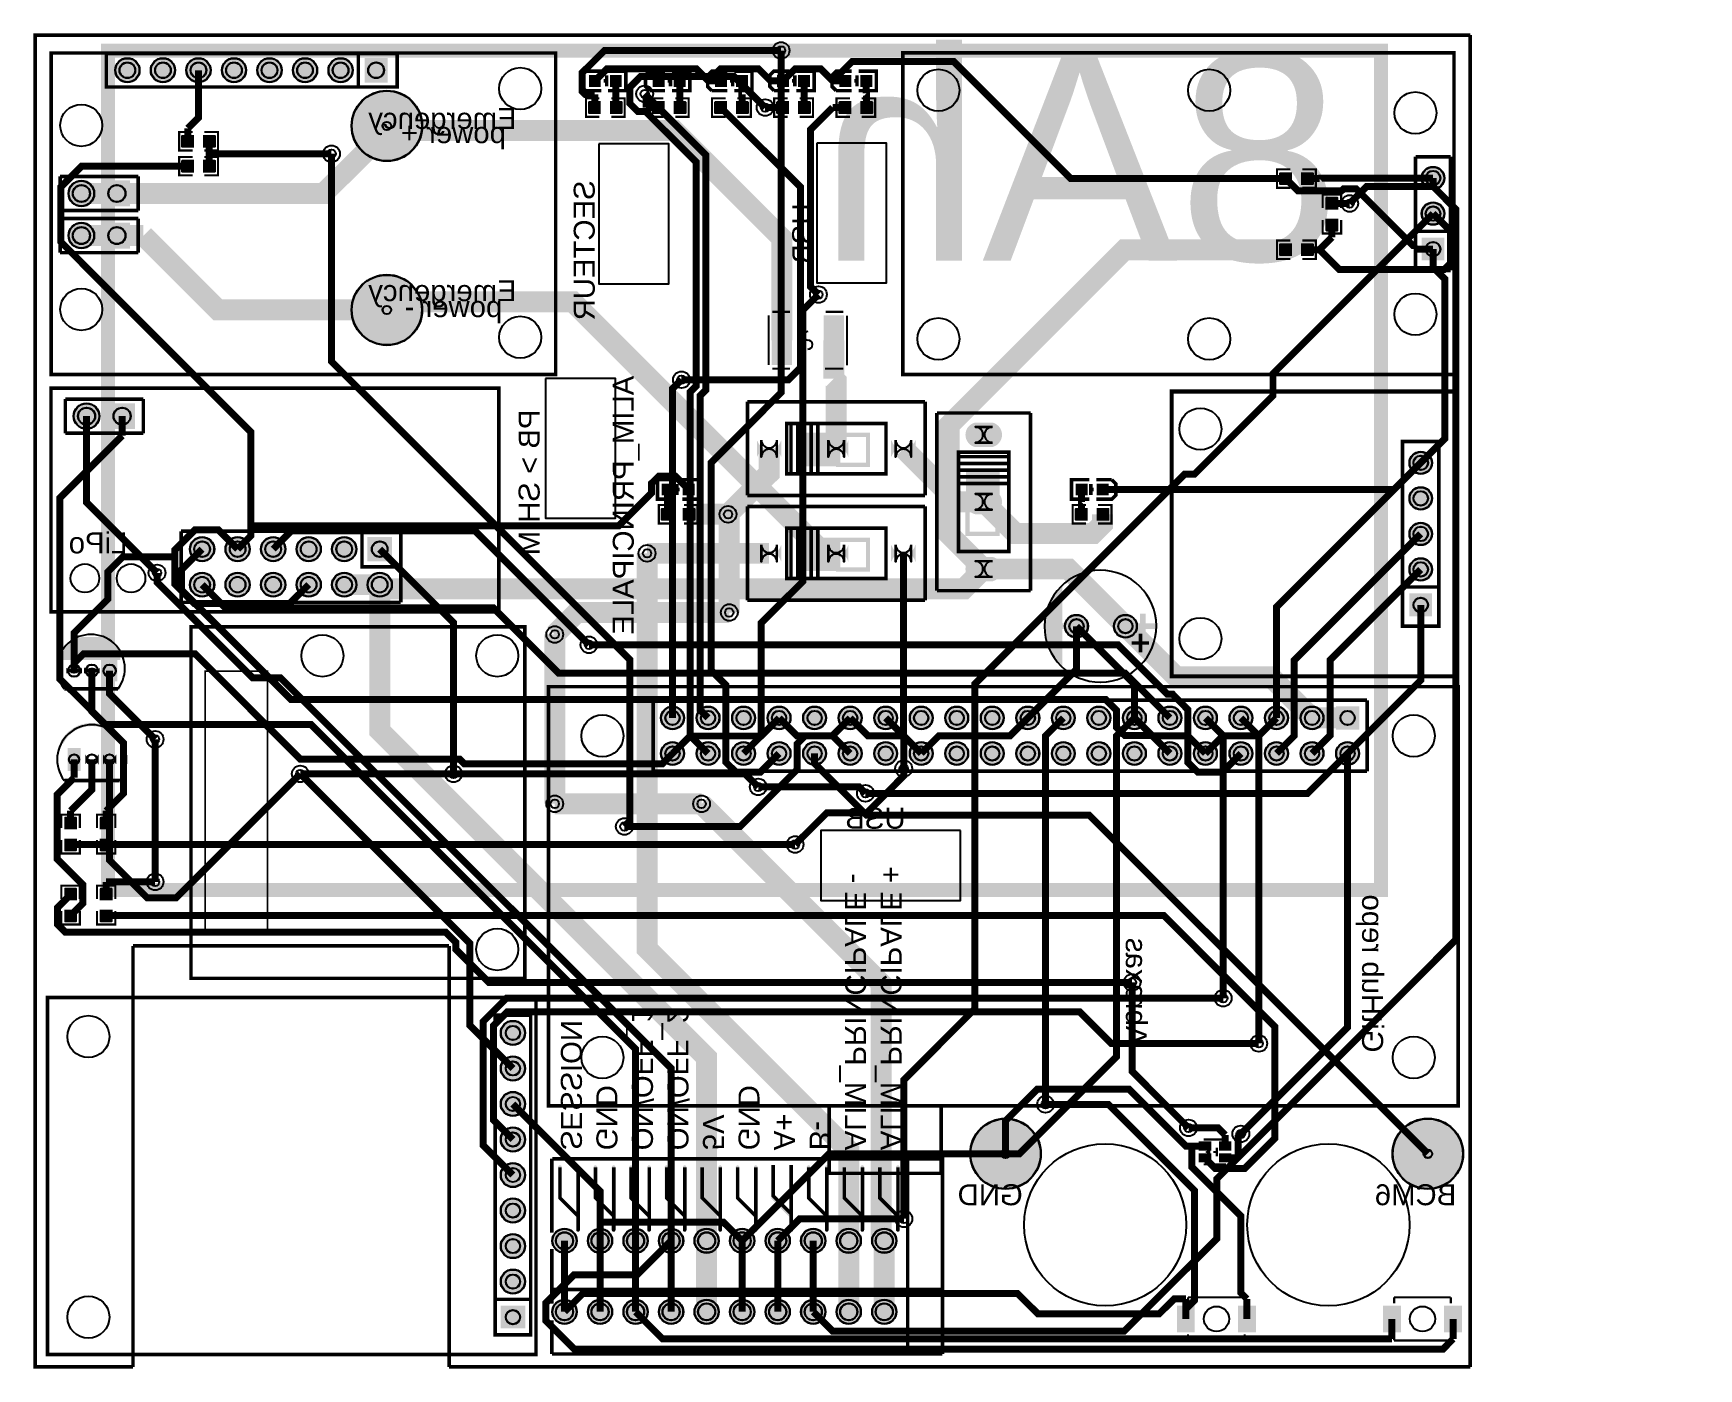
# Model space of a CAD drawing. Header units: millimetres. Extents: x 0 to 119, y 0 to 95.
import ezdxf

# ---------------------------------------------------------------- set-up
doc = ezdxf.new("R2010")
doc.units = ezdxf.units.MM
for name, color, linetype, true_color in [('BoardOutLine', 7, 'Continuous', 0xff00ff), ('BottomLayer', 7, 'Continuous', 0x0000ff), ('BottomSilkLayer', 7, 'Continuous', 0x66cc33), ('BottomSolderMaskLayer', 7, 'Continuous', 0xaa00ff), ('Document', 7, 'Continuous', 0xffffff), ('Hole', 7, 'Continuous', 0x222222), ('Multi-Layer', 7, 'Continuous', 0xc0c0c0), ('TopLayer', 7, 'Continuous', 0xff0000), ('TopPasteMaskLayer', 7, 'Continuous', 0x808080), ('TopSilkLayer', 7, 'Continuous', 0xffcc00), ('TopSolderMaskLayer', 7, 'Continuous', 0x800080)]:
    doc.layers.add(name, color=color, linetype=linetype, true_color=true_color)
doc.styles.get("Standard").update_dxf_attribs({"font": 'arial.ttf'})

msp = doc.modelspace()

# ---------------------------------------------------------------- texts
at = {"layer": 'BottomSilkLayer', "text_generation_flag": 2}
for s, height, p in [('8Ah', 15, (93.34, 79.1)), ('Emergency', 1.5, (34.42, 88.52)), ('power +', 1.5, (33.66, 87.5)), ('Emergency', 1.5, (34.42, 76.2)), ('power -', 1.5, (33.4, 75.06)), ('LiPo', 1.5, (6.6, 58.17)), ('USB', 1.5, (62.23, 38.48)), ('GND', 1.5, (70.61, 11.56)), ('BCM6', 1.5, (101.6, 11.56))]:
    msp.add_text(s, height=height, dxfattribs=at).set_placement(p)
for s, rotation, p in [('SECTEUR', 90, (40.01, 84.84)), ('USB', 90, (55.63, 83.19)), ('ALIM_PRINCIPALE', 90, (42.8, 70.87)), ('PB > SHIM', 90, (36.07, 68.45)), ('ALIM_PRINCIPALE -', 270, (57.91, 15.49)), ('ALIM_PRINCIPALE +', 270, (60.45, 15.49)), ('GitHub repo', 270, (94.87, 22.48)), ('Abraxas', 270, (77.98, 22.99)), ('ON/OFF_1', 270, (42.67, 15.49)), ('ON/OFF_2', 270, (45.21, 15.49)), ('SESSION', 270, (37.59, 15.49)), ('GND', 270, (40.13, 15.49)), ('GND', 270, (50.29, 15.49)), ('5V', 270, (47.75, 15.49)), ('A+', 270, (52.83, 15.49)), ('B-', 270, (55.37, 15.49))]:
    msp.add_text(s, height=1.5, rotation=rotation, dxfattribs=at).set_placement(p)

# ---------------------------------------------------------------- hatches: boundary and pattern name
at = {"layer": 'BottomSolderMaskLayer'}
for points in [[(5.73, 92.71, 1), (7.48, 92.71, 1)], [(8.27, 92.71, 1), (10.02, 92.71, 1)], [(10.81, 92.71, 1), (12.56, 92.71, 1)], [(13.35, 92.71, 1), (15.1, 92.71, 1)], [(15.89, 92.71, 1), (17.64, 92.71, 1)], [(18.43, 92.71, 1), (20.18, 92.71, 1)], [(20.97, 92.71, 1), (22.72, 92.71, 1)], [(25.2, 91.83), (23.57, 91.83), (23.57, 93.59), (25.2, 93.59)], [(22.62, 88.73, 1), (27.67, 88.73, 1)], [(99.13, 85, 1), (100.75, 85, 1)], [(2.39, 83.9, 1), (4.24, 83.9, 1)], [(6.78, 82.98), (4.93, 82.98), (4.93, 84.83), (6.78, 84.83)], [(99.13, 82.46, 1), (100.75, 82.46, 1)], [(2.39, 80.89, 1), (4.24, 80.89, 1)], [(6.78, 79.96), (4.93, 79.96), (4.93, 81.81), (6.78, 81.81)], [(99.13, 79.11), (99.13, 80.73), (100.75, 80.73), (100.75, 79.11)], [(22.62, 75.57, 1), (27.67, 75.57, 1)], [(2.76, 67.98, 1), (4.61, 67.98, 1)], [(7.15, 67.05), (5.3, 67.05), (5.3, 68.9), (7.15, 68.9)], [(68.44, 67.52, -0.785398), (68.44, 65.77), (67.2, 65.77, -0.785398), (67.2, 67.52)], [(53.35, 66.27, -0.785398), (51.6, 66.27), (51.6, 65.05, -0.785398), (53.35, 65.05)], [(58.15, 66.27, -0.785398), (56.4, 66.27), (56.4, 65.05, -0.785398), (58.15, 65.05)], [(62.95, 66.27, -0.785398), (61.2, 66.27), (61.2, 65.05, -0.785398), (62.95, 65.05)], [(98.25, 64.64, 1), (99.87, 64.64, 1)], [(68.44, 62.72, -0.785398), (68.44, 60.97), (67.2, 60.97, -0.785398), (67.2, 62.72)], [(98.25, 62.1, 1), (99.87, 62.1, 1)], [(98.25, 59.56, 1), (99.87, 59.56, 1)], [(11.06, 58.47, 1), (12.81, 58.47, 1)], [(13.6, 58.47, 1), (15.35, 58.47, 1)], [(16.14, 58.47, 1), (17.89, 58.47, 1)], [(18.68, 58.47, 1), (20.43, 58.47, 1)], [(21.22, 58.47, 1), (22.97, 58.47, 1)], [(25.51, 57.6), (23.76, 57.6), (23.76, 59.35), (25.51, 59.35)], [(53.35, 58.78, -0.785398), (51.6, 58.78), (51.6, 57.56, -0.785398), (53.35, 57.56)], [(58.15, 58.78, -0.785398), (56.4, 58.78), (56.4, 57.56, -0.785398), (58.15, 57.56)], [(62.95, 58.78, -0.785398), (61.2, 58.78), (61.2, 57.56, -0.785398), (62.95, 57.56)], [(68.44, 57.92, -0.785398), (68.44, 56.17), (67.2, 56.17, -0.785398), (67.2, 57.92)], [(98.25, 57.02, 1), (99.87, 57.02, 1)], [(11.06, 55.93, 1), (12.81, 55.93, 1)], [(13.6, 55.93, 1), (15.35, 55.93, 1)], [(16.14, 55.93, 1), (17.89, 55.93, 1)], [(18.68, 55.93, 1), (20.43, 55.93, 1)], [(21.22, 55.93, 1), (22.97, 55.93, 1)], [(23.76, 55.93, 1), (25.51, 55.93, 1)], [(98.25, 53.67), (98.25, 55.3), (99.87, 55.3), (99.87, 53.67)], [(73.62, 52.96, 1), (75.28, 52.96, 1)], [(77.12, 52.96, 1), (78.78, 52.96, 1)], [(3.35, 50.01, -0.785398), (2.23, 50.01), (2.23, 49.56, -0.785398), (3.35, 49.56)], [(4.62, 50.01, -0.785398), (3.5, 50.01), (3.5, 49.56, -0.785398), (4.62, 49.56)], [(4.77, 50.56), (5.89, 50.56), (5.89, 49.01), (4.77, 49.01)], [(44.75, 46.4, 1), (46.4, 46.4, 1)], [(47.29, 46.4, 1), (48.94, 46.4, 1)], [(49.83, 46.4, 1), (51.48, 46.4, 1)], [(52.37, 46.4, 1), (54.02, 46.4, 1)], [(54.91, 46.4, 1), (56.56, 46.4, 1)], [(57.45, 46.4, 1), (59.1, 46.4, 1)], [(59.99, 46.4, 1), (61.64, 46.4, 1)], [(62.53, 46.4, 1), (64.18, 46.4, 1)], [(65.07, 46.4, 1), (66.72, 46.4, 1)], [(67.61, 46.4, 1), (69.26, 46.4, 1)], [(70.15, 46.4, 1), (71.8, 46.4, 1)], [(72.69, 46.4, 1), (74.34, 46.4, 1)], [(75.23, 46.4, 1), (76.88, 46.4, 1)], [(77.77, 46.4, 1), (79.42, 46.4, 1)], [(80.31, 46.4, 1), (81.96, 46.4, 1)], [(82.85, 46.4, 1), (84.5, 46.4, 1)], [(85.39, 46.4, 1), (87.04, 46.4, 1)], [(87.93, 46.4, 1), (89.58, 46.4, 1)], [(90.47, 46.4, 1), (92.12, 46.4, 1)], [(94.66, 45.57), (93.01, 45.57), (93.01, 47.22), (94.66, 47.22)], [(2.32, 44.26), (3.27, 44.26), (3.27, 42.61), (2.32, 42.61)], [(44.75, 43.86, 1), (46.4, 43.86, 1)], [(47.29, 43.86, 1), (48.94, 43.86, 1)], [(49.83, 43.86, 1), (51.48, 43.86, 1)], [(52.37, 43.86, 1), (54.02, 43.86, 1)], [(54.91, 43.86, 1), (56.56, 43.86, 1)], [(57.45, 43.86, 1), (59.1, 43.86, 1)], [(59.99, 43.86, 1), (61.64, 43.86, 1)], [(62.53, 43.86, 1), (64.18, 43.86, 1)], [(65.07, 43.86, 1), (66.72, 43.86, 1)], [(67.61, 43.86, 1), (69.26, 43.86, 1)], [(70.15, 43.86, 1), (71.8, 43.86, 1)], [(72.69, 43.86, 1), (74.34, 43.86, 1)], [(75.23, 43.86, 1), (76.88, 43.86, 1)], [(77.77, 43.86, 1), (79.42, 43.86, 1)], [(80.31, 43.86, 1), (81.96, 43.86, 1)], [(82.85, 43.86, 1), (84.5, 43.86, 1)], [(85.39, 43.86, 1), (87.04, 43.86, 1)], [(87.93, 43.86, 1), (89.58, 43.86, 1)], [(90.47, 43.86, 1), (92.12, 43.86, 1)], [(93.01, 43.86, 1), (94.66, 43.86, 1)], [(4.54, 43.8, -0.785398), (3.59, 43.8), (3.59, 43.07, -0.785398), (4.54, 43.07)], [(5.81, 43.8, -0.785398), (4.86, 43.8), (4.86, 43.07, -0.785398), (5.81, 43.07)], [(33.29, 23.88, 1), (35.04, 23.88, 1)], [(33.29, 21.34, 1), (35.04, 21.34, 1)], [(33.29, 18.8, 1), (35.04, 18.8, 1)], [(33.29, 16.26, 1), (35.04, 16.26, 1)], [(66.86, 15.24, 1), (71.91, 15.24, 1)], [(97.04, 15.24, 1), (102.09, 15.24, 1)], [(33.29, 13.72, 1), (35.04, 13.72, 1)], [(33.29, 11.18, 1), (35.04, 11.18, 1)], [(36.97, 9.02, 1), (38.72, 9.02, 1)], [(39.51, 9.02, 1), (41.26, 9.02, 1)], [(42.05, 9.02, 1), (43.8, 9.02, 1)], [(44.59, 9.02, 1), (46.34, 9.02, 1)], [(47.13, 9.02, 1), (48.88, 9.02, 1)], [(49.67, 9.02, 1), (51.42, 9.02, 1)], [(52.21, 9.02, 1), (53.96, 9.02, 1)], [(54.75, 9.02, 1), (56.5, 9.02, 1)], [(57.29, 9.02, 1), (59.04, 9.02, 1)], [(59.83, 9.02, 1), (61.58, 9.02, 1)], [(33.29, 8.64, 1), (35.04, 8.64, 1)], [(33.29, 6.1, 1), (35.04, 6.1, 1)], [(36.97, 3.94, 1), (38.72, 3.94, 1)], [(39.51, 3.94, 1), (41.26, 3.94, 1)], [(42.05, 3.94, 1), (43.8, 3.94, 1)], [(44.59, 3.94, 1), (46.34, 3.94, 1)], [(47.13, 3.94, 1), (48.88, 3.94, 1)], [(49.67, 3.94, 1), (51.42, 3.94, 1)], [(52.21, 3.94, 1), (53.96, 3.94, 1)], [(54.75, 3.94, 1), (56.5, 3.94, 1)], [(57.29, 3.94, 1), (59.04, 3.94, 1)], [(59.83, 3.94, 1), (61.58, 3.94, 1)], [(33.29, 2.75), (33.29, 4.37), (35.04, 4.37), (35.04, 2.75)]]:
    msp.add_hatch(color=256, dxfattribs=at).paths.add_polyline_path(points)
at = {"layer": 'Document'}
for points in [[(39.74, 92.09), (40.35, 92.09), (40.35, 91.94), (39.74, 91.94), (39.74, 91.95)], [(41.23, 92.08), (41.84, 92.08), (41.84, 91.93), (41.23, 91.93), (41.23, 91.93)], [(41.46, 91.68), (41.46, 92.29), (41.61, 92.29), (41.61, 91.68), (41.61, 91.68)], [(44.31, 92.09), (44.92, 92.09), (44.92, 91.94), (44.31, 91.94), (44.31, 91.95)], [(45.8, 92.08), (46.41, 92.08), (46.41, 91.93), (45.8, 91.93), (45.8, 91.93)], [(46.03, 91.68), (46.03, 92.29), (46.18, 92.29), (46.18, 91.68), (46.18, 91.68)], [(48.76, 92.09), (49.37, 92.09), (49.37, 91.94), (48.75, 91.94), (48.75, 91.95)], [(50.25, 92.08), (50.85, 92.08), (50.85, 91.93), (50.24, 91.93), (50.24, 91.93)], [(50.48, 91.68), (50.48, 92.29), (50.63, 92.29), (50.63, 91.68), (50.62, 91.68)], [(53.2, 92.09), (53.81, 92.09), (53.81, 91.94), (53.2, 91.94), (53.2, 91.95)], [(54.69, 92.08), (55.3, 92.08), (55.3, 91.93), (54.69, 91.93), (54.69, 91.93)], [(54.92, 91.68), (54.92, 92.29), (55.07, 92.29), (55.07, 91.68), (55.07, 91.68)], [(57.65, 92.09), (58.26, 92.09), (58.26, 91.94), (57.64, 91.94), (57.64, 91.95)], [(59.14, 92.08), (59.74, 92.08), (59.74, 91.93), (59.13, 91.93), (59.13, 91.93)], [(59.37, 91.68), (59.37, 92.29), (59.52, 92.29), (59.52, 91.68), (59.51, 91.68)], [(54.88, 66.79), (57.28, 66.79), (57.28, 64.39), (54.88, 64.39)], [(57.26, 64.36), (57.26, 66.76), (57.26, 66.8), (57.56, 66.8), (57.56, 64.36), (57.46, 64.36)], [(57.26, 66.79), (59.66, 66.79), (59.7, 66.79), (59.7, 66.48), (57.26, 66.48), (57.26, 66.59)], [(59.4, 64.35), (59.4, 66.75), (59.4, 66.79), (59.7, 66.79), (59.7, 64.35), (59.6, 64.35)], [(57.26, 64.65), (59.66, 64.65), (59.69, 64.65), (59.69, 64.35), (57.25, 64.35), (57.25, 64.45)], [(68.95, 64.25), (68.95, 61.85), (66.55, 61.85), (66.55, 64.25)], [(45.51, 62.61), (44.9, 62.61), (44.9, 62.76), (45.51, 62.76), (45.51, 62.75)], [(45.28, 63), (45.28, 62.39), (45.13, 62.39), (45.13, 63), (45.14, 63)], [(47, 62.59), (46.39, 62.59), (46.39, 62.75), (47, 62.75), (47, 62.74)], [(75.1, 62.61), (74.49, 62.61), (74.49, 62.76), (75.11, 62.76), (75.11, 62.75)], [(74.87, 63), (74.87, 62.39), (74.72, 62.39), (74.72, 63), (74.73, 63)], [(76.59, 62.59), (75.98, 62.59), (75.98, 62.75), (76.59, 62.75), (76.59, 62.74)], [(66.81, 61.87), (66.81, 59.47), (66.81, 59.43), (66.51, 59.43), (66.51, 61.87), (66.61, 61.87)], [(66.52, 61.87), (68.92, 61.87), (68.95, 61.87), (68.95, 61.56), (66.51, 61.56), (66.51, 61.67)], [(68.95, 61.86), (68.95, 59.46), (68.95, 59.42), (68.64, 59.42), (68.64, 61.86), (68.74, 61.86)], [(66.51, 59.72), (68.91, 59.72), (68.95, 59.72), (68.95, 59.42), (66.51, 59.42), (66.51, 59.52)], [(54.88, 59.3), (57.28, 59.3), (57.28, 56.9), (54.88, 56.9)], [(57.26, 59.3), (59.66, 59.3), (59.7, 59.3), (59.7, 58.99), (57.26, 58.99), (57.26, 59.09)], [(57.26, 56.86), (57.26, 59.26), (57.26, 59.3), (57.56, 59.3), (57.56, 56.86), (57.46, 56.86)], [(59.4, 56.86), (59.4, 59.26), (59.4, 59.29), (59.7, 59.29), (59.7, 56.85), (59.6, 56.85)], [(57.26, 57.16), (59.66, 57.16), (59.69, 57.16), (59.69, 56.85), (57.25, 56.85), (57.25, 56.96)], [(79.4, 52.46), (79.4, 53.86), (79, 53.86), (79, 52.26), (79, 52.06), (79.4, 52.06)], [(72.7, 52.76), (74.1, 52.76), (74.1, 53.16), (72.5, 53.16), (72.3, 53.16), (72.3, 52.76)], [(78.7, 52.76), (80.1, 52.76), (80.1, 53.16), (78.5, 53.16), (78.3, 53.16), (78.3, 52.76)], [(4.06, 52.2), (4.44, 52.2), (4.5, 52.2), (4.56, 52.19), (4.62, 52.19), (4.68, 52.18), (4.74, 52.17), (4.8, 52.16), (4.85, 52.15), (4.91, 52.13), (4.97, 52.11), (5.02, 52.09), (5.08, 52.07), (5.13, 52.05), (5.18, 52.02), (5.24, 52), (5.29, 51.97), (5.34, 51.93), (5.39, 51.9), (5.43, 51.87), (5.48, 51.83), (5.53, 51.79), (5.57, 51.75), (5.61, 51.71), (5.65, 51.67), (5.69, 51.63), (5.73, 51.58), (5.77, 51.54), (5.8, 51.49), (5.83, 51.44), (5.86, 51.39), (5.89, 51.34), (5.92, 51.29), (5.95, 51.23), (5.97, 51.18), (5.99, 51.12), (6.01, 51.07), (6.03, 51.01), (6.04, 50.95), (6.06, 50.9), (6.07, 50.84), (6.08, 50.78), (6.09, 50.72), (6.09, 50.66), (6.09, 50.6), (6.1, 50.55), (1.9, 50.55), (1.91, 50.6), (1.91, 50.66), (1.91, 50.72), (1.92, 50.78), (1.93, 50.84), (1.94, 50.9), (1.96, 50.95), (1.97, 51.01), (1.99, 51.07), (2.01, 51.12), (2.03, 51.18), (2.05, 51.23), (2.08, 51.29), (2.11, 51.34), (2.14, 51.39), (2.17, 51.44), (2.2, 51.49), (2.23, 51.54), (2.27, 51.58), (2.31, 51.63), (2.35, 51.67), (2.39, 51.71), (2.43, 51.75), (2.47, 51.79), (2.52, 51.83), (2.57, 51.87), (2.61, 51.9), (2.66, 51.93), (2.71, 51.97), (2.76, 52), (2.82, 52.02), (2.87, 52.05), (2.92, 52.07), (2.98, 52.09), (3.03, 52.11), (3.09, 52.13), (3.15, 52.15), (3.2, 52.16), (3.26, 52.17), (3.32, 52.18), (3.38, 52.19), (3.44, 52.19), (3.5, 52.2), (3.56, 52.2)], [(1.77, 44.59), (2.03, 44.59), (2.06, 44.65), (2.1, 44.71), (2.13, 44.77), (2.17, 44.83), (2.21, 44.89), (2.25, 44.94), (2.3, 45), (2.34, 45.05), (2.39, 45.1), (2.44, 45.15), (2.49, 45.2), (2.54, 45.24), (2.59, 45.29), (2.65, 45.33), (2.7, 45.37), (2.76, 45.41), (2.82, 45.45), (2.87, 45.49), (2.93, 45.52), (2.99, 45.56), (3.06, 45.59), (3.12, 45.62), (3.18, 45.64), (3.25, 45.67), (3.31, 45.69), (3.38, 45.71), (3.44, 45.73), (3.51, 45.75), (3.58, 45.77), (3.65, 45.78), (3.72, 45.79), (3.78, 45.8), (3.85, 45.81), (3.92, 45.81), (3.99, 45.82), (4.06, 45.82), (4.13, 45.82), (4.2, 45.81), (4.27, 45.81), (4.34, 45.8), (4.4, 45.79), (4.47, 45.78), (4.54, 45.77), (4.61, 45.75), (4.68, 45.73), (4.74, 45.71), (4.81, 45.69), (4.87, 45.67), (4.94, 45.64), (5, 45.62), (5.06, 45.59), (5.13, 45.56), (5.19, 45.52), (5.25, 45.49), (5.3, 45.45), (5.36, 45.41), (5.42, 45.37), (5.47, 45.33), (5.53, 45.29), (5.58, 45.24), (5.63, 45.2), (5.68, 45.15), (5.73, 45.1), (5.78, 45.05), (5.82, 45), (5.87, 44.94), (5.91, 44.89), (5.95, 44.83), (5.99, 44.77), (6.02, 44.71), (6.06, 44.65), (6.09, 44.59), (6.35, 44.59), (6.22, 44.85), (6.18, 44.91), (6.14, 44.97), (6.1, 45.03), (6.05, 45.08), (6, 45.14), (5.96, 45.2), (5.91, 45.25), (5.86, 45.3), (5.81, 45.35), (5.75, 45.4), (5.7, 45.45), (5.64, 45.49), (5.58, 45.54), (5.52, 45.58), (5.46, 45.62), (5.4, 45.66), (5.34, 45.7), (5.28, 45.73), (5.21, 45.77), (5.15, 45.8), (5.08, 45.83), (5.02, 45.86), (4.95, 45.88), (4.88, 45.91), (4.81, 45.93), (4.74, 45.95), (4.67, 45.97), (4.6, 45.98), (4.53, 46), (4.46, 46.01), (4.39, 46.02), (4.31, 46.03), (4.24, 46.03), (4.17, 46.04), (4.1, 46.04), (4.02, 46.04), (3.95, 46.04), (3.88, 46.03), (3.81, 46.03), (3.73, 46.02), (3.66, 46.01), (3.59, 46), (3.52, 45.98), (3.45, 45.97), (3.38, 45.95), (3.31, 45.93), (3.24, 45.91), (3.17, 45.88), (3.1, 45.86), (3.04, 45.83), (2.97, 45.8), (2.91, 45.77), (2.84, 45.73), (2.78, 45.7), (2.72, 45.66), (2.66, 45.62), (2.6, 45.58), (2.54, 45.54), (2.48, 45.49), (2.42, 45.45), (2.37, 45.4), (2.31, 45.35), (2.26, 45.3), (2.21, 45.25), (2.16, 45.2), (2.12, 45.14), (2.07, 45.08), (2.02, 45.03), (1.98, 44.97), (1.94, 44.91), (1.9, 44.85)], [(2.16, 42.04), (5.97, 42.04), (5.97, 41.78), (2.16, 41.78)], [(83.59, 15.94), (83.97, 15.94), (83.97, 15.81), (83.46, 15.81), (83.46, 15.94)], [(84.03, 15.62), (84.03, 15.11), (83.65, 15.37)], [(84.86, 15.84), (85.24, 15.84), (85.24, 15.71), (84.73, 15.71), (84.73, 15.84)], [(84.92, 15.65), (84.92, 16.03), (85.05, 16.03), (85.05, 15.52), (84.92, 15.52)], [(38.95, 10.49), (38.95, 10.79), (38.95, 10.8), (38.94, 10.82), (38.94, 10.83), (38.93, 10.85), (38.92, 10.86), (38.91, 10.88), (37.65, 12.14), (37.65, 14.29), (37.65, 14.3), (37.64, 14.32), (37.64, 14.33), (37.63, 14.35), (37.62, 14.36), (37.61, 14.38), (37.6, 14.39), (37.58, 14.4), (37.57, 14.4), (37.55, 14.41), (37.54, 14.41), (37.52, 14.41), (37.5, 14.41), (37.49, 14.41), (37.47, 14.4), (37.46, 14.4), (37.44, 14.39), (37.43, 14.38), (37.42, 14.36), (37.41, 14.35), (37.4, 14.33), (37.4, 14.32), (37.39, 14.3), (37.39, 14.29), (37.39, 12.09), (37.39, 12.07), (37.4, 12.05), (37.4, 12.04), (37.41, 12.02), (37.42, 12.01), (37.43, 12), (38.69, 10.73), (38.69, 10.49), (38.69, 10.47), (38.7, 10.45), (38.7, 10.44), (38.71, 10.42), (38.72, 10.41), (38.73, 10.4), (38.74, 10.39), (38.76, 10.38), (38.77, 10.37), (38.79, 10.36), (38.8, 10.36), (38.82, 10.36), (38.84, 10.36), (38.85, 10.36), (38.87, 10.37), (38.88, 10.38), (38.9, 10.39), (38.91, 10.4), (38.92, 10.41), (38.93, 10.42), (38.94, 10.44), (38.94, 10.45), (38.95, 10.47), (38.95, 10.49)], [(38.95, 10.62), (38.95, 14.29), (38.95, 14.3), (38.94, 14.32), (38.94, 14.33), (38.93, 14.35), (38.92, 14.36), (38.91, 14.38), (38.9, 14.39), (38.88, 14.4), (38.87, 14.4), (38.85, 14.41), (38.84, 14.41), (38.82, 14.41), (38.8, 14.41), (38.79, 14.41), (38.77, 14.4), (38.76, 14.4), (38.74, 14.39), (38.73, 14.38), (38.72, 14.36), (38.71, 14.35), (38.7, 14.33), (38.7, 14.32), (38.69, 14.3), (38.69, 14.29), (38.69, 10.62), (38.69, 10.6), (38.7, 10.58), (38.7, 10.57), (38.71, 10.55), (38.72, 10.54), (38.73, 10.53), (38.74, 10.51), (38.76, 10.51), (38.77, 10.5), (38.79, 10.49), (38.8, 10.49), (38.82, 10.49), (38.84, 10.49), (38.85, 10.49), (38.87, 10.5), (38.88, 10.51), (38.9, 10.51), (38.91, 10.53), (38.92, 10.54), (38.93, 10.55), (38.94, 10.57), (38.94, 10.58), (38.95, 10.6), (38.95, 10.62)], [(41.49, 10.49), (41.49, 10.79), (41.49, 10.8), (41.48, 10.82), (41.48, 10.83), (41.47, 10.85), (41.46, 10.86), (41.45, 10.88), (40.19, 12.14), (40.19, 14.29), (40.19, 14.3), (40.18, 14.32), (40.18, 14.33), (40.17, 14.35), (40.16, 14.36), (40.15, 14.38), (40.14, 14.39), (40.12, 14.4), (40.11, 14.4), (40.09, 14.41), (40.08, 14.41), (40.06, 14.41), (40.04, 14.41), (40.03, 14.41), (40.01, 14.4), (40, 14.4), (39.98, 14.39), (39.97, 14.38), (39.96, 14.36), (39.95, 14.35), (39.94, 14.33), (39.94, 14.32), (39.93, 14.3), (39.93, 14.29), (39.93, 12.09), (39.93, 12.07), (39.94, 12.05), (39.94, 12.04), (39.95, 12.02), (39.96, 12.01), (39.97, 12), (41.23, 10.73), (41.23, 10.49), (41.23, 10.47), (41.24, 10.45), (41.24, 10.44), (41.25, 10.42), (41.26, 10.41), (41.27, 10.4), (41.28, 10.39), (41.3, 10.38), (41.31, 10.37), (41.33, 10.36), (41.34, 10.36), (41.36, 10.36), (41.38, 10.36), (41.39, 10.36), (41.41, 10.37), (41.42, 10.38), (41.44, 10.39), (41.45, 10.4), (41.46, 10.41), (41.47, 10.42), (41.48, 10.44), (41.48, 10.45), (41.49, 10.47), (41.49, 10.49)], [(41.49, 10.62), (41.49, 14.29), (41.49, 14.3), (41.48, 14.32), (41.48, 14.33), (41.47, 14.35), (41.46, 14.36), (41.45, 14.38), (41.44, 14.39), (41.42, 14.4), (41.41, 14.4), (41.39, 14.41), (41.38, 14.41), (41.36, 14.41), (41.34, 14.41), (41.33, 14.41), (41.31, 14.4), (41.3, 14.4), (41.28, 14.39), (41.27, 14.38), (41.26, 14.36), (41.25, 14.35), (41.24, 14.33), (41.24, 14.32), (41.23, 14.3), (41.23, 14.29), (41.23, 10.62), (41.23, 10.6), (41.24, 10.58), (41.24, 10.57), (41.25, 10.55), (41.26, 10.54), (41.27, 10.53), (41.28, 10.51), (41.3, 10.51), (41.31, 10.5), (41.33, 10.49), (41.34, 10.49), (41.36, 10.49), (41.38, 10.49), (41.39, 10.49), (41.41, 10.5), (41.42, 10.51), (41.44, 10.51), (41.45, 10.53), (41.46, 10.54), (41.47, 10.55), (41.48, 10.57), (41.48, 10.58), (41.49, 10.6), (41.49, 10.62)], [(44.03, 10.49), (44.03, 10.79), (44.03, 10.8), (44.02, 10.82), (44.02, 10.83), (44.01, 10.85), (44, 10.86), (43.99, 10.88), (42.73, 12.14), (42.73, 14.29), (42.73, 14.3), (42.72, 14.32), (42.72, 14.33), (42.71, 14.35), (42.7, 14.36), (42.69, 14.38), (42.68, 14.39), (42.66, 14.4), (42.65, 14.4), (42.63, 14.41), (42.62, 14.41), (42.6, 14.41), (42.58, 14.41), (42.57, 14.41), (42.55, 14.4), (42.54, 14.4), (42.52, 14.39), (42.51, 14.38), (42.5, 14.36), (42.49, 14.35), (42.48, 14.33), (42.48, 14.32), (42.47, 14.3), (42.47, 14.29), (42.47, 12.09), (42.47, 12.07), (42.48, 12.05), (42.48, 12.04), (42.49, 12.02), (42.5, 12.01), (42.51, 12), (43.77, 10.73), (43.77, 10.49), (43.77, 10.47), (43.78, 10.45), (43.78, 10.44), (43.79, 10.42), (43.8, 10.41), (43.81, 10.4), (43.82, 10.39), (43.84, 10.38), (43.85, 10.37), (43.87, 10.36), (43.88, 10.36), (43.9, 10.36), (43.92, 10.36), (43.93, 10.36), (43.95, 10.37), (43.96, 10.38), (43.98, 10.39), (43.99, 10.4), (44, 10.41), (44.01, 10.42), (44.02, 10.44), (44.02, 10.45), (44.03, 10.47), (44.03, 10.49)], [(44.03, 10.62), (44.03, 14.29), (44.03, 14.3), (44.02, 14.32), (44.02, 14.33), (44.01, 14.35), (44, 14.36), (43.99, 14.38), (43.98, 14.39), (43.96, 14.4), (43.95, 14.4), (43.93, 14.41), (43.92, 14.41), (43.9, 14.41), (43.88, 14.41), (43.87, 14.41), (43.85, 14.4), (43.84, 14.4), (43.82, 14.39), (43.81, 14.38), (43.8, 14.36), (43.79, 14.35), (43.78, 14.33), (43.78, 14.32), (43.77, 14.3), (43.77, 14.29), (43.77, 10.62), (43.77, 10.6), (43.78, 10.58), (43.78, 10.57), (43.79, 10.55), (43.8, 10.54), (43.81, 10.53), (43.82, 10.51), (43.84, 10.51), (43.85, 10.5), (43.87, 10.49), (43.88, 10.49), (43.9, 10.49), (43.92, 10.49), (43.93, 10.49), (43.95, 10.5), (43.96, 10.51), (43.98, 10.51), (43.99, 10.53), (44, 10.54), (44.01, 10.55), (44.02, 10.57), (44.02, 10.58), (44.03, 10.6), (44.03, 10.62)], [(46.57, 10.49), (46.57, 10.79), (46.57, 10.8), (46.56, 10.82), (46.56, 10.83), (46.55, 10.85), (46.54, 10.86), (46.53, 10.88), (45.27, 12.14), (45.27, 14.29), (45.27, 14.3), (45.26, 14.32), (45.26, 14.33), (45.25, 14.35), (45.24, 14.36), (45.23, 14.38), (45.22, 14.39), (45.2, 14.4), (45.19, 14.4), (45.17, 14.41), (45.16, 14.41), (45.14, 14.41), (45.12, 14.41), (45.11, 14.41), (45.09, 14.4), (45.08, 14.4), (45.06, 14.39), (45.05, 14.38), (45.04, 14.36), (45.03, 14.35), (45.02, 14.33), (45.02, 14.32), (45.01, 14.3), (45.01, 14.29), (45.01, 12.09), (45.01, 12.07), (45.02, 12.05), (45.02, 12.04), (45.03, 12.02), (45.04, 12.01), (45.05, 12), (46.31, 10.73), (46.31, 10.49), (46.31, 10.47), (46.32, 10.45), (46.32, 10.44), (46.33, 10.42), (46.34, 10.41), (46.35, 10.4), (46.36, 10.39), (46.38, 10.38), (46.39, 10.37), (46.41, 10.36), (46.42, 10.36), (46.44, 10.36), (46.46, 10.36), (46.47, 10.36), (46.49, 10.37), (46.5, 10.38), (46.52, 10.39), (46.53, 10.4), (46.54, 10.41), (46.55, 10.42), (46.56, 10.44), (46.56, 10.45), (46.57, 10.47), (46.57, 10.49)], [(46.57, 10.62), (46.57, 14.29), (46.57, 14.3), (46.56, 14.32), (46.56, 14.33), (46.55, 14.35), (46.54, 14.36), (46.53, 14.38), (46.52, 14.39), (46.5, 14.4), (46.49, 14.4), (46.47, 14.41), (46.46, 14.41), (46.44, 14.41), (46.42, 14.41), (46.41, 14.41), (46.39, 14.4), (46.38, 14.4), (46.36, 14.39), (46.35, 14.38), (46.34, 14.36), (46.33, 14.35), (46.32, 14.33), (46.32, 14.32), (46.31, 14.3), (46.31, 14.29), (46.31, 10.62), (46.31, 10.6), (46.32, 10.58), (46.32, 10.57), (46.33, 10.55), (46.34, 10.54), (46.35, 10.53), (46.36, 10.51), (46.38, 10.51), (46.39, 10.5), (46.41, 10.49), (46.42, 10.49), (46.44, 10.49), (46.46, 10.49), (46.47, 10.49), (46.49, 10.5), (46.5, 10.51), (46.52, 10.51), (46.53, 10.53), (46.54, 10.54), (46.55, 10.55), (46.56, 10.57), (46.56, 10.58), (46.57, 10.6), (46.57, 10.62)], [(49.11, 10.49), (49.11, 10.79), (49.11, 10.8), (49.1, 10.82), (49.1, 10.83), (49.09, 10.85), (49.08, 10.86), (49.07, 10.88), (47.81, 12.14), (47.81, 14.29), (47.81, 14.3), (47.8, 14.32), (47.8, 14.33), (47.79, 14.35), (47.78, 14.36), (47.77, 14.38), (47.76, 14.39), (47.74, 14.4), (47.73, 14.4), (47.71, 14.41), (47.7, 14.41), (47.68, 14.41), (47.66, 14.41), (47.65, 14.41), (47.63, 14.4), (47.62, 14.4), (47.6, 14.39), (47.59, 14.38), (47.58, 14.36), (47.57, 14.35), (47.56, 14.33), (47.56, 14.32), (47.55, 14.3), (47.55, 14.29), (47.55, 12.09), (47.55, 12.07), (47.56, 12.05), (47.56, 12.04), (47.57, 12.02), (47.58, 12.01), (47.59, 12), (48.85, 10.73), (48.85, 10.49), (48.85, 10.47), (48.86, 10.45), (48.86, 10.44), (48.87, 10.42), (48.88, 10.41), (48.89, 10.4), (48.9, 10.39), (48.92, 10.38), (48.93, 10.37), (48.95, 10.36), (48.96, 10.36), (48.98, 10.36), (49, 10.36), (49.01, 10.36), (49.03, 10.37), (49.04, 10.38), (49.06, 10.39), (49.07, 10.4), (49.08, 10.41), (49.09, 10.42), (49.1, 10.44), (49.1, 10.45), (49.11, 10.47), (49.11, 10.49)], [(49.11, 10.62), (49.11, 14.29), (49.11, 14.3), (49.1, 14.32), (49.1, 14.33), (49.09, 14.35), (49.08, 14.36), (49.07, 14.38), (49.06, 14.39), (49.04, 14.4), (49.03, 14.4), (49.01, 14.41), (49, 14.41), (48.98, 14.41), (48.96, 14.41), (48.95, 14.41), (48.93, 14.4), (48.92, 14.4), (48.9, 14.39), (48.89, 14.38), (48.88, 14.36), (48.87, 14.35), (48.86, 14.33), (48.86, 14.32), (48.85, 14.3), (48.85, 14.29), (48.85, 10.62), (48.85, 10.6), (48.86, 10.58), (48.86, 10.57), (48.87, 10.55), (48.88, 10.54), (48.89, 10.53), (48.9, 10.51), (48.92, 10.51), (48.93, 10.5), (48.95, 10.49), (48.96, 10.49), (48.98, 10.49), (49, 10.49), (49.01, 10.49), (49.03, 10.5), (49.04, 10.51), (49.06, 10.51), (49.07, 10.53), (49.08, 10.54), (49.09, 10.55), (49.1, 10.57), (49.1, 10.58), (49.11, 10.6), (49.11, 10.62)], [(51.65, 10.49), (51.65, 10.79), (51.65, 10.8), (51.64, 10.82), (51.64, 10.83), (51.63, 10.85), (51.62, 10.86), (51.61, 10.88), (50.35, 12.14), (50.35, 14.29), (50.35, 14.3), (50.34, 14.32), (50.34, 14.33), (50.33, 14.35), (50.32, 14.36), (50.31, 14.38), (50.3, 14.39), (50.28, 14.4), (50.27, 14.4), (50.25, 14.41), (50.24, 14.41), (50.22, 14.41), (50.2, 14.41), (50.19, 14.41), (50.17, 14.4), (50.16, 14.4), (50.14, 14.39), (50.13, 14.38), (50.12, 14.36), (50.11, 14.35), (50.1, 14.33), (50.1, 14.32), (50.09, 14.3), (50.09, 14.29), (50.09, 12.09), (50.09, 12.07), (50.1, 12.05), (50.1, 12.04), (50.11, 12.02), (50.12, 12.01), (50.13, 12), (51.39, 10.73), (51.39, 10.49), (51.39, 10.47), (51.4, 10.45), (51.4, 10.44), (51.41, 10.42), (51.42, 10.41), (51.43, 10.4), (51.44, 10.39), (51.46, 10.38), (51.47, 10.37), (51.49, 10.36), (51.5, 10.36), (51.52, 10.36), (51.54, 10.36), (51.55, 10.36), (51.57, 10.37), (51.58, 10.38), (51.6, 10.39), (51.61, 10.4), (51.62, 10.41), (51.63, 10.42), (51.64, 10.44), (51.64, 10.45), (51.65, 10.47), (51.65, 10.49)], [(51.65, 10.62), (51.65, 14.29), (51.65, 14.3), (51.64, 14.32), (51.64, 14.33), (51.63, 14.35), (51.62, 14.36), (51.61, 14.38), (51.6, 14.39), (51.58, 14.4), (51.57, 14.4), (51.55, 14.41), (51.54, 14.41), (51.52, 14.41), (51.5, 14.41), (51.49, 14.41), (51.47, 14.4), (51.46, 14.4), (51.44, 14.39), (51.43, 14.38), (51.42, 14.36), (51.41, 14.35), (51.4, 14.33), (51.4, 14.32), (51.39, 14.3), (51.39, 14.29), (51.39, 10.62), (51.39, 10.6), (51.4, 10.58), (51.4, 10.57), (51.41, 10.55), (51.42, 10.54), (51.43, 10.53), (51.44, 10.51), (51.46, 10.51), (51.47, 10.5), (51.49, 10.49), (51.5, 10.49), (51.52, 10.49), (51.54, 10.49), (51.55, 10.49), (51.57, 10.5), (51.58, 10.51), (51.6, 10.51), (51.61, 10.53), (51.62, 10.54), (51.63, 10.55), (51.64, 10.57), (51.64, 10.58), (51.65, 10.6), (51.65, 10.62)], [(54.19, 10.49), (54.19, 10.79), (54.19, 10.8), (54.18, 10.82), (54.18, 10.83), (54.17, 10.85), (54.16, 10.86), (54.15, 10.88), (52.89, 12.14), (52.89, 14.29), (52.89, 14.3), (52.88, 14.32), (52.88, 14.33), (52.87, 14.35), (52.86, 14.36), (52.85, 14.38), (52.84, 14.39), (52.82, 14.4), (52.81, 14.4), (52.79, 14.41), (52.78, 14.41), (52.76, 14.41), (52.74, 14.41), (52.73, 14.41), (52.71, 14.4), (52.7, 14.4), (52.68, 14.39), (52.67, 14.38), (52.66, 14.36), (52.65, 14.35), (52.64, 14.33), (52.64, 14.32), (52.63, 14.3), (52.63, 14.29), (52.63, 12.09), (52.63, 12.07), (52.64, 12.05), (52.64, 12.04), (52.65, 12.02), (52.66, 12.01), (52.67, 12), (53.93, 10.73), (53.93, 10.49), (53.93, 10.47), (53.94, 10.45), (53.94, 10.44), (53.95, 10.42), (53.96, 10.41), (53.97, 10.4), (53.98, 10.39), (54, 10.38), (54.01, 10.37), (54.03, 10.36), (54.04, 10.36), (54.06, 10.36), (54.08, 10.36), (54.09, 10.36), (54.11, 10.37), (54.12, 10.38), (54.14, 10.39), (54.15, 10.4), (54.16, 10.41), (54.17, 10.42), (54.18, 10.44), (54.18, 10.45), (54.19, 10.47), (54.19, 10.49)], [(54.19, 10.62), (54.19, 14.29), (54.19, 14.3), (54.18, 14.32), (54.18, 14.33), (54.17, 14.35), (54.16, 14.36), (54.15, 14.38), (54.14, 14.39), (54.12, 14.4), (54.11, 14.4), (54.09, 14.41), (54.08, 14.41), (54.06, 14.41), (54.04, 14.41), (54.03, 14.41), (54.01, 14.4), (54, 14.4), (53.98, 14.39), (53.97, 14.38), (53.96, 14.36), (53.95, 14.35), (53.94, 14.33), (53.94, 14.32), (53.93, 14.3), (53.93, 14.29), (53.93, 10.62), (53.93, 10.6), (53.94, 10.58), (53.94, 10.57), (53.95, 10.55), (53.96, 10.54), (53.97, 10.53), (53.98, 10.51), (54, 10.51), (54.01, 10.5), (54.03, 10.49), (54.04, 10.49), (54.06, 10.49), (54.08, 10.49), (54.09, 10.49), (54.11, 10.5), (54.12, 10.51), (54.14, 10.51), (54.15, 10.53), (54.16, 10.54), (54.17, 10.55), (54.18, 10.57), (54.18, 10.58), (54.19, 10.6), (54.19, 10.62)], [(56.73, 10.49), (56.73, 10.79), (56.73, 10.8), (56.72, 10.82), (56.72, 10.83), (56.71, 10.85), (56.7, 10.86), (56.69, 10.88), (55.43, 12.14), (55.43, 14.29), (55.43, 14.3), (55.42, 14.32), (55.42, 14.33), (55.41, 14.35), (55.4, 14.36), (55.39, 14.38), (55.38, 14.39), (55.36, 14.4), (55.35, 14.4), (55.33, 14.41), (55.32, 14.41), (55.3, 14.41), (55.28, 14.41), (55.27, 14.41), (55.25, 14.4), (55.24, 14.4), (55.22, 14.39), (55.21, 14.38), (55.2, 14.36), (55.19, 14.35), (55.18, 14.33), (55.18, 14.32), (55.17, 14.3), (55.17, 14.29), (55.17, 12.09), (55.17, 12.07), (55.18, 12.05), (55.18, 12.04), (55.19, 12.02), (55.2, 12.01), (55.21, 12), (56.47, 10.73), (56.47, 10.49), (56.47, 10.47), (56.48, 10.45), (56.48, 10.44), (56.49, 10.42), (56.5, 10.41), (56.51, 10.4), (56.52, 10.39), (56.54, 10.38), (56.55, 10.37), (56.57, 10.36), (56.58, 10.36), (56.6, 10.36), (56.62, 10.36), (56.63, 10.36), (56.65, 10.37), (56.66, 10.38), (56.68, 10.39), (56.69, 10.4), (56.7, 10.41), (56.71, 10.42), (56.72, 10.44), (56.72, 10.45), (56.73, 10.47), (56.73, 10.49)], [(56.73, 10.62), (56.73, 14.29), (56.73, 14.3), (56.72, 14.32), (56.72, 14.33), (56.71, 14.35), (56.7, 14.36), (56.69, 14.38), (56.68, 14.39), (56.66, 14.4), (56.65, 14.4), (56.63, 14.41), (56.62, 14.41), (56.6, 14.41), (56.58, 14.41), (56.57, 14.41), (56.55, 14.4), (56.54, 14.4), (56.52, 14.39), (56.51, 14.38), (56.5, 14.36), (56.49, 14.35), (56.48, 14.33), (56.48, 14.32), (56.47, 14.3), (56.47, 14.29), (56.47, 10.62), (56.47, 10.6), (56.48, 10.58), (56.48, 10.57), (56.49, 10.55), (56.5, 10.54), (56.51, 10.53), (56.52, 10.51), (56.54, 10.51), (56.55, 10.5), (56.57, 10.49), (56.58, 10.49), (56.6, 10.49), (56.62, 10.49), (56.63, 10.49), (56.65, 10.5), (56.66, 10.51), (56.68, 10.51), (56.69, 10.53), (56.7, 10.54), (56.71, 10.55), (56.72, 10.57), (56.72, 10.58), (56.73, 10.6), (56.73, 10.62)], [(59.27, 10.49), (59.27, 10.79), (59.27, 10.8), (59.26, 10.82), (59.26, 10.83), (59.25, 10.85), (59.24, 10.86), (59.23, 10.88), (57.97, 12.14), (57.97, 14.29), (57.97, 14.3), (57.96, 14.32), (57.96, 14.33), (57.95, 14.35), (57.94, 14.36), (57.93, 14.38), (57.92, 14.39), (57.9, 14.4), (57.89, 14.4), (57.87, 14.41), (57.86, 14.41), (57.84, 14.41), (57.82, 14.41), (57.81, 14.41), (57.79, 14.4), (57.78, 14.4), (57.76, 14.39), (57.75, 14.38), (57.74, 14.36), (57.73, 14.35), (57.72, 14.33), (57.72, 14.32), (57.71, 14.3), (57.71, 14.29), (57.71, 12.09), (57.71, 12.07), (57.72, 12.05), (57.72, 12.04), (57.73, 12.02), (57.74, 12.01), (57.75, 12), (59.01, 10.73), (59.01, 10.49), (59.01, 10.47), (59.02, 10.45), (59.02, 10.44), (59.03, 10.42), (59.04, 10.41), (59.05, 10.4), (59.06, 10.39), (59.08, 10.38), (59.09, 10.37), (59.11, 10.36), (59.12, 10.36), (59.14, 10.36), (59.16, 10.36), (59.17, 10.36), (59.19, 10.37), (59.2, 10.38), (59.22, 10.39), (59.23, 10.4), (59.24, 10.41), (59.25, 10.42), (59.26, 10.44), (59.26, 10.45), (59.27, 10.47), (59.27, 10.49)], [(59.27, 10.62), (59.27, 14.29), (59.27, 14.3), (59.26, 14.32), (59.26, 14.33), (59.25, 14.35), (59.24, 14.36), (59.23, 14.38), (59.22, 14.39), (59.2, 14.4), (59.19, 14.4), (59.17, 14.41), (59.16, 14.41), (59.14, 14.41), (59.12, 14.41), (59.11, 14.41), (59.09, 14.4), (59.08, 14.4), (59.06, 14.39), (59.05, 14.38), (59.04, 14.36), (59.03, 14.35), (59.02, 14.33), (59.02, 14.32), (59.01, 14.3), (59.01, 14.29), (59.01, 10.62), (59.01, 10.6), (59.02, 10.58), (59.02, 10.57), (59.03, 10.55), (59.04, 10.54), (59.05, 10.53), (59.06, 10.51), (59.08, 10.51), (59.09, 10.5), (59.11, 10.49), (59.12, 10.49), (59.14, 10.49), (59.16, 10.49), (59.17, 10.49), (59.19, 10.5), (59.2, 10.51), (59.22, 10.51), (59.23, 10.53), (59.24, 10.54), (59.25, 10.55), (59.26, 10.57), (59.26, 10.58), (59.27, 10.6), (59.27, 10.62)], [(61.81, 10.49), (61.81, 10.79), (61.81, 10.8), (61.8, 10.82), (61.8, 10.83), (61.79, 10.85), (61.78, 10.86), (61.77, 10.88), (60.51, 12.14), (60.51, 14.29), (60.51, 14.3), (60.5, 14.32), (60.5, 14.33), (60.49, 14.35), (60.48, 14.36), (60.47, 14.38), (60.46, 14.39), (60.44, 14.4), (60.43, 14.4), (60.41, 14.41), (60.4, 14.41), (60.38, 14.41), (60.36, 14.41), (60.35, 14.41), (60.33, 14.4), (60.32, 14.4), (60.3, 14.39), (60.29, 14.38), (60.28, 14.36), (60.27, 14.35), (60.26, 14.33), (60.26, 14.32), (60.25, 14.3), (60.25, 14.29), (60.25, 12.09), (60.25, 12.07), (60.26, 12.05), (60.26, 12.04), (60.27, 12.02), (60.28, 12.01), (60.29, 12), (61.55, 10.73), (61.55, 10.49), (61.55, 10.47), (61.56, 10.45), (61.56, 10.44), (61.57, 10.42), (61.58, 10.41), (61.59, 10.4), (61.6, 10.39), (61.62, 10.38), (61.63, 10.37), (61.65, 10.36), (61.66, 10.36), (61.68, 10.36), (61.7, 10.36), (61.71, 10.36), (61.73, 10.37), (61.74, 10.38), (61.76, 10.39), (61.77, 10.4), (61.78, 10.41), (61.79, 10.42), (61.8, 10.44), (61.8, 10.45), (61.81, 10.47), (61.81, 10.49)], [(61.81, 10.62), (61.81, 14.29), (61.81, 14.3), (61.8, 14.32), (61.8, 14.33), (61.79, 14.35), (61.78, 14.36), (61.77, 14.38), (61.76, 14.39), (61.74, 14.4), (61.73, 14.4), (61.71, 14.41), (61.7, 14.41), (61.68, 14.41), (61.66, 14.41), (61.65, 14.41), (61.63, 14.4), (61.62, 14.4), (61.6, 14.39), (61.59, 14.38), (61.58, 14.36), (61.57, 14.35), (61.56, 14.33), (61.56, 14.32), (61.55, 14.3), (61.55, 14.29), (61.55, 10.62), (61.55, 10.6), (61.56, 10.58), (61.56, 10.57), (61.57, 10.55), (61.58, 10.54), (61.59, 10.53), (61.6, 10.51), (61.62, 10.51), (61.63, 10.5), (61.65, 10.49), (61.66, 10.49), (61.68, 10.49), (61.7, 10.49), (61.71, 10.49), (61.73, 10.5), (61.74, 10.51), (61.76, 10.51), (61.77, 10.53), (61.78, 10.54), (61.79, 10.55), (61.8, 10.57), (61.8, 10.58), (61.81, 10.6), (61.81, 10.62)], [(83.59, 14.99), (83.97, 14.99), (83.97, 14.86), (83.46, 14.86), (83.46, 14.99)], [(84.86, 14.99), (85.24, 14.99), (85.24, 14.86), (84.73, 14.86), (84.73, 14.99)], [(84.92, 14.8), (84.92, 15.18), (85.05, 15.18), (85.05, 14.67), (84.92, 14.67)], [(38.69, 10.49), (38.69, 9.79), (38.69, 9.77), (38.7, 9.75), (38.7, 9.74), (38.71, 9.72), (38.72, 9.71), (38.73, 9.7), (38.74, 9.69), (38.76, 9.68), (38.77, 9.67), (38.79, 9.66), (38.8, 9.66), (38.82, 9.66), (38.84, 9.66), (38.85, 9.66), (38.87, 9.67), (38.88, 9.68), (38.9, 9.69), (38.91, 9.7), (38.92, 9.71), (38.93, 9.72), (38.94, 9.74), (38.94, 9.75), (38.95, 9.77), (38.95, 9.79), (38.95, 10.49), (38.95, 10.5), (38.94, 10.52), (38.94, 10.53), (38.93, 10.55), (38.92, 10.56), (38.91, 10.58), (38.9, 10.59), (38.88, 10.6), (38.87, 10.6), (38.85, 10.61), (38.84, 10.61), (38.82, 10.61), (38.8, 10.61), (38.79, 10.61), (38.77, 10.6), (38.76, 10.6), (38.74, 10.59), (38.73, 10.58), (38.72, 10.56), (38.71, 10.55), (38.7, 10.53), (38.7, 10.52), (38.69, 10.5), (38.69, 10.49)], [(41.23, 10.49), (41.23, 9.79), (41.23, 9.77), (41.24, 9.75), (41.24, 9.74), (41.25, 9.72), (41.26, 9.71), (41.27, 9.7), (41.28, 9.69), (41.3, 9.68), (41.31, 9.67), (41.33, 9.66), (41.34, 9.66), (41.36, 9.66), (41.38, 9.66), (41.39, 9.66), (41.41, 9.67), (41.42, 9.68), (41.44, 9.69), (41.45, 9.7), (41.46, 9.71), (41.47, 9.72), (41.48, 9.74), (41.48, 9.75), (41.49, 9.77), (41.49, 9.79), (41.49, 10.49), (41.49, 10.5), (41.48, 10.52), (41.48, 10.53), (41.47, 10.55), (41.46, 10.56), (41.45, 10.58), (41.44, 10.59), (41.42, 10.6), (41.41, 10.6), (41.39, 10.61), (41.38, 10.61), (41.36, 10.61), (41.34, 10.61), (41.33, 10.61), (41.31, 10.6), (41.3, 10.6), (41.28, 10.59), (41.27, 10.58), (41.26, 10.56), (41.25, 10.55), (41.24, 10.53), (41.24, 10.52), (41.23, 10.5), (41.23, 10.49)], [(43.77, 10.49), (43.77, 9.79), (43.77, 9.77), (43.78, 9.75), (43.78, 9.74), (43.79, 9.72), (43.8, 9.71), (43.81, 9.7), (43.82, 9.69), (43.84, 9.68), (43.85, 9.67), (43.87, 9.66), (43.88, 9.66), (43.9, 9.66), (43.92, 9.66), (43.93, 9.66), (43.95, 9.67), (43.96, 9.68), (43.98, 9.69), (43.99, 9.7), (44, 9.71), (44.01, 9.72), (44.02, 9.74), (44.02, 9.75), (44.03, 9.77), (44.03, 9.79), (44.03, 10.49), (44.03, 10.5), (44.02, 10.52), (44.02, 10.53), (44.01, 10.55), (44, 10.56), (43.99, 10.58), (43.98, 10.59), (43.96, 10.6), (43.95, 10.6), (43.93, 10.61), (43.92, 10.61), (43.9, 10.61), (43.88, 10.61), (43.87, 10.61), (43.85, 10.6), (43.84, 10.6), (43.82, 10.59), (43.81, 10.58), (43.8, 10.56), (43.79, 10.55), (43.78, 10.53), (43.78, 10.52), (43.77, 10.5), (43.77, 10.49)], [(46.31, 10.49), (46.31, 9.79), (46.31, 9.77), (46.32, 9.75), (46.32, 9.74), (46.33, 9.72), (46.34, 9.71), (46.35, 9.7), (46.36, 9.69), (46.38, 9.68), (46.39, 9.67), (46.41, 9.66), (46.42, 9.66), (46.44, 9.66), (46.46, 9.66), (46.47, 9.66), (46.49, 9.67), (46.5, 9.68), (46.52, 9.69), (46.53, 9.7), (46.54, 9.71), (46.55, 9.72), (46.56, 9.74), (46.56, 9.75), (46.57, 9.77), (46.57, 9.79), (46.57, 10.49), (46.57, 10.5), (46.56, 10.52), (46.56, 10.53), (46.55, 10.55), (46.54, 10.56), (46.53, 10.58), (46.52, 10.59), (46.5, 10.6), (46.49, 10.6), (46.47, 10.61), (46.46, 10.61), (46.44, 10.61), (46.42, 10.61), (46.41, 10.61), (46.39, 10.6), (46.38, 10.6), (46.36, 10.59), (46.35, 10.58), (46.34, 10.56), (46.33, 10.55), (46.32, 10.53), (46.32, 10.52), (46.31, 10.5), (46.31, 10.49)], [(48.85, 10.49), (48.85, 9.79), (48.85, 9.77), (48.86, 9.75), (48.86, 9.74), (48.87, 9.72), (48.88, 9.71), (48.89, 9.7), (48.9, 9.69), (48.92, 9.68), (48.93, 9.67), (48.95, 9.66), (48.96, 9.66), (48.98, 9.66), (49, 9.66), (49.01, 9.66), (49.03, 9.67), (49.04, 9.68), (49.06, 9.69), (49.07, 9.7), (49.08, 9.71), (49.09, 9.72), (49.1, 9.74), (49.1, 9.75), (49.11, 9.77), (49.11, 9.79), (49.11, 10.49), (49.11, 10.5), (49.1, 10.52), (49.1, 10.53), (49.09, 10.55), (49.08, 10.56), (49.07, 10.58), (49.06, 10.59), (49.04, 10.6), (49.03, 10.6), (49.01, 10.61), (49, 10.61), (48.98, 10.61), (48.96, 10.61), (48.95, 10.61), (48.93, 10.6), (48.92, 10.6), (48.9, 10.59), (48.89, 10.58), (48.88, 10.56), (48.87, 10.55), (48.86, 10.53), (48.86, 10.52), (48.85, 10.5), (48.85, 10.49)], [(51.39, 10.49), (51.39, 9.79), (51.39, 9.77), (51.4, 9.75), (51.4, 9.74), (51.41, 9.72), (51.42, 9.71), (51.43, 9.7), (51.44, 9.69), (51.46, 9.68), (51.47, 9.67), (51.49, 9.66), (51.5, 9.66), (51.52, 9.66), (51.54, 9.66), (51.55, 9.66), (51.57, 9.67), (51.58, 9.68), (51.6, 9.69), (51.61, 9.7), (51.62, 9.71), (51.63, 9.72), (51.64, 9.74), (51.64, 9.75), (51.65, 9.77), (51.65, 9.79), (51.65, 10.49), (51.65, 10.5), (51.64, 10.52), (51.64, 10.53), (51.63, 10.55), (51.62, 10.56), (51.61, 10.58), (51.6, 10.59), (51.58, 10.6), (51.57, 10.6), (51.55, 10.61), (51.54, 10.61), (51.52, 10.61), (51.5, 10.61), (51.49, 10.61), (51.47, 10.6), (51.46, 10.6), (51.44, 10.59), (51.43, 10.58), (51.42, 10.56), (51.41, 10.55), (51.4, 10.53), (51.4, 10.52), (51.39, 10.5), (51.39, 10.49)], [(53.93, 10.49), (53.93, 9.79), (53.93, 9.77), (53.94, 9.75), (53.94, 9.74), (53.95, 9.72), (53.96, 9.71), (53.97, 9.7), (53.98, 9.69), (54, 9.68), (54.01, 9.67), (54.03, 9.66), (54.04, 9.66), (54.06, 9.66), (54.08, 9.66), (54.09, 9.66), (54.11, 9.67), (54.12, 9.68), (54.14, 9.69), (54.15, 9.7), (54.16, 9.71), (54.17, 9.72), (54.18, 9.74), (54.18, 9.75), (54.19, 9.77), (54.19, 9.79), (54.19, 10.49), (54.19, 10.5), (54.18, 10.52), (54.18, 10.53), (54.17, 10.55), (54.16, 10.56), (54.15, 10.58), (54.14, 10.59), (54.12, 10.6), (54.11, 10.6), (54.09, 10.61), (54.08, 10.61), (54.06, 10.61), (54.04, 10.61), (54.03, 10.61), (54.01, 10.6), (54, 10.6), (53.98, 10.59), (53.97, 10.58), (53.96, 10.56), (53.95, 10.55), (53.94, 10.53), (53.94, 10.52), (53.93, 10.5), (53.93, 10.49)], [(56.47, 10.49), (56.47, 9.79), (56.47, 9.77), (56.48, 9.75), (56.48, 9.74), (56.49, 9.72), (56.5, 9.71), (56.51, 9.7), (56.52, 9.69), (56.54, 9.68), (56.55, 9.67), (56.57, 9.66), (56.58, 9.66), (56.6, 9.66), (56.62, 9.66), (56.63, 9.66), (56.65, 9.67), (56.66, 9.68), (56.68, 9.69), (56.69, 9.7), (56.7, 9.71), (56.71, 9.72), (56.72, 9.74), (56.72, 9.75), (56.73, 9.77), (56.73, 9.79), (56.73, 10.49), (56.73, 10.5), (56.72, 10.52), (56.72, 10.53), (56.71, 10.55), (56.7, 10.56), (56.69, 10.58), (56.68, 10.59), (56.66, 10.6), (56.65, 10.6), (56.63, 10.61), (56.62, 10.61), (56.6, 10.61), (56.58, 10.61), (56.57, 10.61), (56.55, 10.6), (56.54, 10.6), (56.52, 10.59), (56.51, 10.58), (56.5, 10.56), (56.49, 10.55), (56.48, 10.53), (56.48, 10.52), (56.47, 10.5), (56.47, 10.49)], [(59.01, 10.49), (59.01, 9.79), (59.01, 9.77), (59.02, 9.75), (59.02, 9.74), (59.03, 9.72), (59.04, 9.71), (59.05, 9.7), (59.06, 9.69), (59.08, 9.68), (59.09, 9.67), (59.11, 9.66), (59.12, 9.66), (59.14, 9.66), (59.16, 9.66), (59.17, 9.66), (59.19, 9.67), (59.2, 9.68), (59.22, 9.69), (59.23, 9.7), (59.24, 9.71), (59.25, 9.72), (59.26, 9.74), (59.26, 9.75), (59.27, 9.77), (59.27, 9.79), (59.27, 10.49), (59.27, 10.5), (59.26, 10.52), (59.26, 10.53), (59.25, 10.55), (59.24, 10.56), (59.23, 10.58), (59.22, 10.59), (59.2, 10.6), (59.19, 10.6), (59.17, 10.61), (59.16, 10.61), (59.14, 10.61), (59.12, 10.61), (59.11, 10.61), (59.09, 10.6), (59.08, 10.6), (59.06, 10.59), (59.05, 10.58), (59.04, 10.56), (59.03, 10.55), (59.02, 10.53), (59.02, 10.52), (59.01, 10.5), (59.01, 10.49)], [(61.55, 10.49), (61.55, 9.79), (61.55, 9.77), (61.56, 9.75), (61.56, 9.74), (61.57, 9.72), (61.58, 9.71), (61.59, 9.7), (61.6, 9.69), (61.62, 9.68), (61.63, 9.67), (61.65, 9.66), (61.66, 9.66), (61.68, 9.66), (61.7, 9.66), (61.71, 9.66), (61.73, 9.67), (61.74, 9.68), (61.76, 9.69), (61.77, 9.7), (61.78, 9.71), (61.79, 9.72), (61.8, 9.74), (61.8, 9.75), (61.81, 9.77), (61.81, 9.79), (61.81, 10.49), (61.81, 10.5), (61.8, 10.52), (61.8, 10.53), (61.79, 10.55), (61.78, 10.56), (61.77, 10.58), (61.76, 10.59), (61.74, 10.6), (61.73, 10.6), (61.71, 10.61), (61.7, 10.61), (61.68, 10.61), (61.66, 10.61), (61.65, 10.61), (61.63, 10.6), (61.62, 10.6), (61.6, 10.59), (61.59, 10.58), (61.58, 10.56), (61.57, 10.55), (61.56, 10.53), (61.56, 10.52), (61.55, 10.5), (61.55, 10.49)]]:
    msp.add_hatch(color=256, dxfattribs=at).paths.add_polyline_path(points)
at = {"layer": 'Multi-Layer'}
for points in [[(5.75, 92.71, 1), (7.45, 92.71, 1)], [(8.29, 92.71, 1), (9.99, 92.71, 1)], [(10.83, 92.71, 1), (12.53, 92.71, 1)], [(13.37, 92.71, 1), (15.07, 92.71, 1)], [(15.91, 92.71, 1), (17.61, 92.71, 1)], [(18.45, 92.71, 1), (20.15, 92.71, 1)], [(20.99, 92.71, 1), (22.69, 92.71, 1)], [(25.17, 91.86), (23.6, 91.86), (23.6, 93.56), (25.17, 93.56)], [(99.15, 85, 1), (100.73, 85, 1)], [(2.41, 83.9, 1), (4.21, 83.9, 1)], [(6.75, 83), (4.95, 83), (4.95, 84.8), (6.75, 84.8)], [(99.15, 82.46, 1), (100.73, 82.46, 1)], [(2.41, 80.89, 1), (4.21, 80.89, 1)], [(6.75, 79.99), (4.95, 79.99), (4.95, 81.79), (6.75, 81.79)], [(99.15, 79.13), (99.15, 80.71), (100.73, 80.71), (100.73, 79.13)], [(2.78, 67.98, 1), (4.58, 67.98, 1)], [(7.12, 67.08), (5.32, 67.08), (5.32, 68.88), (7.12, 68.88)], [(68.42, 67.5, -0.785398), (68.42, 65.8), (67.22, 65.8, -0.785398), (67.22, 67.5)], [(53.33, 66.26, -0.785398), (51.63, 66.26), (51.63, 65.06, -0.785398), (53.33, 65.06)], [(58.13, 66.26, -0.785398), (56.43, 66.26), (56.43, 65.06, -0.785398), (58.13, 65.06)], [(62.93, 66.26, -0.785398), (61.23, 66.26), (61.23, 65.06, -0.785398), (62.93, 65.06)], [(98.27, 64.64, 1), (99.85, 64.64, 1)], [(68.42, 62.7, -0.785398), (68.42, 61), (67.22, 61, -0.785398), (67.22, 62.7)], [(98.27, 62.1, 1), (99.85, 62.1, 1)], [(98.27, 59.56, 1), (99.85, 59.56, 1)], [(11.09, 58.47, 1), (12.79, 58.47, 1)], [(13.63, 58.47, 1), (15.33, 58.47, 1)], [(16.17, 58.47, 1), (17.87, 58.47, 1)], [(18.71, 58.47, 1), (20.41, 58.47, 1)], [(21.25, 58.47, 1), (22.95, 58.47, 1)], [(25.49, 57.63), (23.79, 57.63), (23.79, 59.32), (25.49, 59.32)], [(53.33, 58.77, -0.785398), (51.63, 58.77), (51.63, 57.57, -0.785398), (53.33, 57.57)], [(58.13, 58.77, -0.785398), (56.43, 58.77), (56.43, 57.57, -0.785398), (58.13, 57.57)], [(62.93, 58.77, -0.785398), (61.23, 58.77), (61.23, 57.57, -0.785398), (62.93, 57.57)], [(68.42, 57.9, -0.785398), (68.42, 56.2), (67.22, 56.2, -0.785398), (67.22, 57.9)], [(98.27, 57.02, 1), (99.85, 57.02, 1)], [(11.09, 55.93, 1), (12.79, 55.93, 1)], [(13.63, 55.93, 1), (15.33, 55.93, 1)], [(16.17, 55.93, 1), (17.87, 55.93, 1)], [(18.71, 55.93, 1), (20.41, 55.93, 1)], [(21.25, 55.93, 1), (22.95, 55.93, 1)], [(23.79, 55.93, 1), (25.49, 55.93, 1)], [(98.27, 53.7), (98.27, 55.27), (99.85, 55.27), (99.85, 53.7)], [(73.65, 52.96, 1), (75.25, 52.96, 1)], [(77.15, 52.96, 1), (78.75, 52.96, 1)], [(4.8, 50.53), (5.87, 50.53), (5.87, 49.03), (4.8, 49.03)], [(3.33, 50, -0.785398), (2.26, 50), (2.26, 49.57, -0.785398), (3.33, 49.57)], [(4.6, 50, -0.785398), (3.53, 50), (3.53, 49.57, -0.785398), (4.6, 49.57)], [(44.77, 46.4, 1), (46.37, 46.4, 1)], [(47.31, 46.4, 1), (48.91, 46.4, 1)], [(49.85, 46.4, 1), (51.45, 46.4, 1)], [(52.39, 46.4, 1), (53.99, 46.4, 1)], [(54.93, 46.4, 1), (56.53, 46.4, 1)], [(57.47, 46.4, 1), (59.07, 46.4, 1)], [(60.01, 46.4, 1), (61.61, 46.4, 1)], [(62.55, 46.4, 1), (64.15, 46.4, 1)], [(65.09, 46.4, 1), (66.69, 46.4, 1)], [(67.63, 46.4, 1), (69.23, 46.4, 1)], [(70.17, 46.4, 1), (71.77, 46.4, 1)], [(72.71, 46.4, 1), (74.31, 46.4, 1)], [(75.25, 46.4, 1), (76.85, 46.4, 1)], [(77.79, 46.4, 1), (79.39, 46.4, 1)], [(80.33, 46.4, 1), (81.93, 46.4, 1)], [(82.87, 46.4, 1), (84.47, 46.4, 1)], [(85.41, 46.4, 1), (87.01, 46.4, 1)], [(87.95, 46.4, 1), (89.55, 46.4, 1)], [(90.49, 46.4, 1), (92.09, 46.4, 1)], [(94.63, 45.6), (93.03, 45.6), (93.03, 47.2), (94.63, 47.2)], [(2.34, 44.23), (3.24, 44.23), (3.24, 42.63), (2.34, 42.63)], [(44.77, 43.86, 1), (46.37, 43.86, 1)], [(47.31, 43.86, 1), (48.91, 43.86, 1)], [(49.85, 43.86, 1), (51.45, 43.86, 1)], [(52.39, 43.86, 1), (53.99, 43.86, 1)], [(54.93, 43.86, 1), (56.53, 43.86, 1)], [(57.47, 43.86, 1), (59.07, 43.86, 1)], [(60.01, 43.86, 1), (61.61, 43.86, 1)], [(62.55, 43.86, 1), (64.15, 43.86, 1)], [(65.09, 43.86, 1), (66.69, 43.86, 1)], [(67.63, 43.86, 1), (69.23, 43.86, 1)], [(70.17, 43.86, 1), (71.77, 43.86, 1)], [(72.71, 43.86, 1), (74.31, 43.86, 1)], [(75.25, 43.86, 1), (76.85, 43.86, 1)], [(77.79, 43.86, 1), (79.39, 43.86, 1)], [(80.33, 43.86, 1), (81.93, 43.86, 1)], [(82.87, 43.86, 1), (84.47, 43.86, 1)], [(85.41, 43.86, 1), (87.01, 43.86, 1)], [(87.95, 43.86, 1), (89.55, 43.86, 1)], [(90.49, 43.86, 1), (92.09, 43.86, 1)], [(93.03, 43.86, 1), (94.63, 43.86, 1)], [(4.51, 43.78, -0.785398), (3.61, 43.78), (3.61, 43.08, -0.785398), (4.51, 43.08)], [(5.78, 43.78, -0.785398), (4.88, 43.78), (4.88, 43.08, -0.785398), (5.78, 43.08)], [(33.31, 23.88, 1), (35.01, 23.88, 1)], [(33.31, 21.34, 1), (35.01, 21.34, 1)], [(33.31, 18.8, 1), (35.01, 18.8, 1)], [(33.31, 16.26, 1), (35.01, 16.26, 1)], [(33.31, 13.72, 1), (35.01, 13.72, 1)], [(33.31, 11.18, 1), (35.01, 11.18, 1)], [(37, 9.02, 1), (38.7, 9.02, 1)], [(39.54, 9.02, 1), (41.24, 9.02, 1)], [(42.08, 9.02, 1), (43.78, 9.02, 1)], [(44.62, 9.02, 1), (46.32, 9.02, 1)], [(47.16, 9.02, 1), (48.86, 9.02, 1)], [(49.7, 9.02, 1), (51.4, 9.02, 1)], [(52.24, 9.02, 1), (53.94, 9.02, 1)], [(54.78, 9.02, 1), (56.48, 9.02, 1)], [(57.32, 9.02, 1), (59.02, 9.02, 1)], [(59.86, 9.02, 1), (61.56, 9.02, 1)], [(33.31, 8.64, 1), (35.01, 8.64, 1)], [(33.31, 6.1, 1), (35.01, 6.1, 1)], [(37, 3.94, 1), (38.7, 3.94, 1)], [(39.54, 3.94, 1), (41.24, 3.94, 1)], [(42.08, 3.94, 1), (43.78, 3.94, 1)], [(44.62, 3.94, 1), (46.32, 3.94, 1)], [(47.16, 3.94, 1), (48.86, 3.94, 1)], [(49.7, 3.94, 1), (51.4, 3.94, 1)], [(52.24, 3.94, 1), (53.94, 3.94, 1)], [(54.78, 3.94, 1), (56.48, 3.94, 1)], [(57.32, 3.94, 1), (59.02, 3.94, 1)], [(59.86, 3.94, 1), (61.56, 3.94, 1)], [(33.31, 2.77), (33.31, 4.34), (35.01, 4.34), (35.01, 2.77)]]:
    msp.add_hatch(color=256, dxfattribs=at).paths.add_polyline_path(points)
at = {"layer": 'TopLayer'}
for points in [[(39.62, 92.35), (40.42, 92.35), (40.42, 91.55), (39.62, 91.55)], [(41.12, 92.35), (41.92, 92.35), (41.92, 91.55), (41.12, 91.55)], [(44.19, 92.35), (44.99, 92.35), (44.99, 91.55), (44.19, 91.55)], [(45.69, 92.35), (46.49, 92.35), (46.49, 91.55), (45.69, 91.55)], [(48.63, 92.35), (49.43, 92.35), (49.43, 91.55), (48.63, 91.55)], [(50.13, 92.35), (50.93, 92.35), (50.93, 91.55), (50.13, 91.55)], [(53.08, 92.35), (53.88, 92.35), (53.88, 91.55), (53.08, 91.55)], [(54.58, 92.35), (55.38, 92.35), (55.38, 91.55), (54.58, 91.55)], [(57.52, 92.35), (58.32, 92.35), (58.32, 91.55), (57.52, 91.55)], [(59.02, 92.35), (59.82, 92.35), (59.82, 91.55), (59.02, 91.55)], [(40.42, 89.61), (40.42, 90.48), (39.61, 90.48), (39.61, 89.61)], [(41.12, 89.61), (41.12, 90.48), (41.92, 90.48), (41.92, 89.61)], [(44.99, 89.61), (44.99, 90.48), (44.18, 90.48), (44.18, 89.61)], [(45.69, 89.61), (45.69, 90.48), (46.5, 90.48), (46.5, 89.61)], [(49.43, 89.61), (49.43, 90.48), (48.63, 90.48), (48.63, 89.61)], [(50.13, 89.61), (50.13, 90.48), (50.94, 90.48), (50.94, 89.61)], [(53.88, 89.61), (53.88, 90.48), (53.07, 90.48), (53.07, 89.61)], [(54.58, 89.61), (54.58, 90.48), (55.39, 90.48), (55.39, 89.61)], [(58.32, 89.61), (58.32, 90.48), (57.52, 90.48), (57.52, 89.61)], [(59.02, 89.61), (59.02, 90.48), (59.83, 90.48), (59.83, 89.61)], [(11.33, 88.06), (11.33, 87.2), (10.53, 87.2), (10.53, 88.06)], [(12.03, 88.06), (12.03, 87.2), (12.84, 87.2), (12.84, 88.06)], [(11.33, 85.42), (11.33, 86.28), (10.53, 86.28), (10.53, 85.42)], [(12.03, 85.42), (12.03, 86.28), (12.84, 86.28), (12.84, 85.42)], [(89.82, 84.53), (89.82, 85.4), (89.01, 85.4), (89.01, 84.53)], [(90.52, 84.53), (90.52, 85.4), (91.33, 85.4), (91.33, 84.53)], [(93.14, 82.77), (92.28, 82.77), (92.28, 83.58), (93.14, 83.58)], [(93.14, 82.07), (92.28, 82.07), (92.28, 81.27), (93.14, 81.27)], [(89.82, 79.45), (89.82, 80.32), (89.01, 80.32), (89.01, 79.45)], [(90.52, 79.45), (90.52, 80.32), (91.33, 80.32), (91.33, 79.45)], [(54.1, 75.16), (54.1, 71.66), (52.69, 71.66), (52.69, 75.16)], [(56.4, 75.16), (56.4, 71.66), (57.8, 71.66), (57.8, 75.16)], [(45.62, 62.34), (44.82, 62.34), (44.82, 63.14), (45.62, 63.14)], [(47.12, 62.34), (46.32, 62.34), (46.32, 63.14), (47.12, 63.14)], [(75.22, 62.34), (74.42, 62.34), (74.42, 63.14), (75.22, 63.14)], [(76.72, 62.34), (75.92, 62.34), (75.92, 63.14), (76.72, 63.14)], [(45.62, 61.39), (45.62, 60.53), (44.82, 60.53), (44.82, 61.39)], [(46.32, 61.39), (46.32, 60.53), (47.13, 60.53), (47.13, 61.39)], [(75.22, 61.39), (75.22, 60.53), (74.41, 60.53), (74.41, 61.39)], [(75.92, 61.39), (75.92, 60.53), (76.72, 60.53), (76.72, 61.39)], [(2.97, 38.45), (2.11, 38.45), (2.11, 39.26), (2.97, 39.26)], [(5.51, 38.45), (4.65, 38.45), (4.65, 39.26), (5.51, 39.26)], [(2.97, 37.75), (2.11, 37.75), (2.11, 36.94), (2.97, 36.94)], [(5.51, 37.75), (4.65, 37.75), (4.65, 36.94), (5.51, 36.94)], [(2.97, 33.37), (2.11, 33.37), (2.11, 34.18), (2.97, 34.18)], [(4.65, 33.37), (5.51, 33.37), (5.51, 34.18), (4.65, 34.18)], [(2.97, 32.67), (2.11, 32.67), (2.11, 31.86), (2.97, 31.86)], [(4.65, 32.67), (5.51, 32.67), (5.51, 31.86), (4.65, 31.86)], [(83.2, 16.09), (84.05, 16.09), (84.05, 15.49), (83.2, 15.49)], [(84.65, 16.09), (85.5, 16.09), (85.5, 15.49), (84.65, 15.49)], [(83.2, 15.24), (84.05, 15.24), (84.05, 14.64), (83.2, 14.64)], [(84.65, 15.24), (85.5, 15.24), (85.5, 14.64), (84.65, 14.64)], [(81.66, 4.36), (82.89, 4.36), (82.89, 2.5), (81.66, 2.5)], [(86.03, 4.36), (87.26, 4.36), (87.26, 2.5), (86.03, 2.5)], [(96.39, 4.36), (97.62, 4.36), (97.62, 2.5), (96.39, 2.5)], [(100.76, 4.36), (101.99, 4.36), (101.99, 2.5), (100.76, 2.5)]]:
    msp.add_hatch(color=256, dxfattribs=at).paths.add_polyline_path(points)
at = {"layer": 'TopPasteMaskLayer'}
for points in [[(39.62, 92.35), (40.42, 92.35), (40.42, 91.55), (39.62, 91.55)], [(41.12, 92.35), (41.92, 92.35), (41.92, 91.55), (41.12, 91.55)], [(44.19, 92.35), (44.99, 92.35), (44.99, 91.55), (44.19, 91.55)], [(45.69, 92.35), (46.49, 92.35), (46.49, 91.55), (45.69, 91.55)], [(48.63, 92.35), (49.43, 92.35), (49.43, 91.55), (48.63, 91.55)], [(50.13, 92.35), (50.93, 92.35), (50.93, 91.55), (50.13, 91.55)], [(53.08, 92.35), (53.88, 92.35), (53.88, 91.55), (53.08, 91.55)], [(54.58, 92.35), (55.38, 92.35), (55.38, 91.55), (54.58, 91.55)], [(57.52, 92.35), (58.32, 92.35), (58.32, 91.55), (57.52, 91.55)], [(59.02, 92.35), (59.82, 92.35), (59.82, 91.55), (59.02, 91.55)], [(39.57, 89.59), (40.37, 89.59), (40.42, 89.64), (40.42, 89.87), (40.05, 89.87), (40.05, 90.2), (40.42, 90.2), (40.42, 90.44), (40.37, 90.49), (39.57, 90.49), (39.52, 90.44), (39.52, 89.64)], [(41.96, 90.49), (41.16, 90.49), (41.11, 90.44), (41.11, 90.22), (41.48, 90.22), (41.48, 89.89), (41.11, 89.89), (41.11, 89.64), (41.16, 89.59), (41.96, 89.59), (42.01, 89.64), (42.01, 90.44)], [(44.14, 89.59), (44.94, 89.59), (44.99, 89.64), (44.99, 89.87), (44.62, 89.87), (44.62, 90.2), (44.99, 90.2), (44.99, 90.44), (44.94, 90.49), (44.14, 90.49), (44.09, 90.44), (44.09, 89.64)], [(46.53, 90.49), (45.73, 90.49), (45.68, 90.44), (45.68, 90.22), (46.05, 90.22), (46.05, 89.89), (45.68, 89.89), (45.68, 89.64), (45.73, 89.59), (46.53, 89.59), (46.58, 89.64), (46.58, 90.44)], [(48.59, 89.59), (49.39, 89.59), (49.44, 89.64), (49.44, 89.87), (49.07, 89.87), (49.07, 90.2), (49.44, 90.2), (49.44, 90.44), (49.39, 90.49), (48.59, 90.49), (48.54, 90.44), (48.54, 89.64)], [(50.98, 90.49), (50.18, 90.49), (50.13, 90.44), (50.13, 90.22), (50.5, 90.22), (50.5, 89.89), (50.13, 89.89), (50.13, 89.64), (50.18, 89.59), (50.98, 89.59), (51.03, 89.64), (51.03, 90.44)], [(53.03, 89.59), (53.83, 89.59), (53.88, 89.64), (53.88, 89.87), (53.51, 89.87), (53.51, 90.2), (53.88, 90.2), (53.88, 90.44), (53.83, 90.49), (53.03, 90.49), (52.98, 90.44), (52.98, 89.64)], [(55.42, 90.49), (54.62, 90.49), (54.57, 90.44), (54.57, 90.22), (54.94, 90.22), (54.94, 89.89), (54.57, 89.89), (54.57, 89.64), (54.62, 89.59), (55.42, 89.59), (55.47, 89.64), (55.47, 90.44)], [(57.48, 89.59), (58.28, 89.59), (58.33, 89.64), (58.33, 89.87), (57.96, 89.87), (57.96, 90.2), (58.33, 90.2), (58.33, 90.44), (58.28, 90.49), (57.48, 90.49), (57.43, 90.44), (57.43, 89.64)], [(59.87, 90.49), (59.07, 90.49), (59.02, 90.44), (59.02, 90.22), (59.39, 90.22), (59.39, 89.89), (59.02, 89.89), (59.02, 89.64), (59.07, 89.59), (59.87, 89.59), (59.92, 89.64), (59.92, 90.44)], [(10.49, 87.18), (11.29, 87.18), (11.34, 87.23), (11.34, 87.46), (10.97, 87.46), (10.97, 87.79), (11.34, 87.79), (11.34, 88.03), (11.29, 88.08), (10.49, 88.08), (10.44, 88.03), (10.44, 87.23)], [(12.88, 88.08), (12.08, 88.08), (12.03, 88.03), (12.03, 87.8), (12.4, 87.8), (12.4, 87.47), (12.03, 87.47), (12.03, 87.23), (12.08, 87.18), (12.88, 87.18), (12.93, 87.23), (12.93, 88.03)], [(10.49, 85.4), (11.29, 85.4), (11.34, 85.45), (11.34, 85.68), (10.97, 85.68), (10.97, 86.01), (11.34, 86.01), (11.34, 86.25), (11.29, 86.3), (10.49, 86.3), (10.44, 86.25), (10.44, 85.45)], [(12.88, 86.3), (12.08, 86.3), (12.03, 86.25), (12.03, 86.02), (12.4, 86.02), (12.4, 85.69), (12.03, 85.69), (12.03, 85.45), (12.08, 85.4), (12.88, 85.4), (12.93, 85.45), (12.93, 86.25)], [(88.98, 84.51), (89.78, 84.51), (89.83, 84.56), (89.83, 84.79), (89.46, 84.79), (89.46, 85.12), (89.83, 85.12), (89.83, 85.36), (89.78, 85.41), (88.98, 85.41), (88.93, 85.36), (88.93, 84.56)], [(91.37, 85.41), (90.57, 85.41), (90.52, 85.36), (90.52, 85.14), (90.89, 85.14), (90.89, 84.81), (90.52, 84.81), (90.52, 84.56), (90.57, 84.51), (91.37, 84.51), (91.42, 84.56), (91.42, 85.36)], [(92.26, 83.62), (92.26, 82.82), (92.31, 82.77), (92.54, 82.77), (92.54, 83.14), (92.87, 83.14), (92.87, 82.77), (93.11, 82.77), (93.16, 82.82), (93.16, 83.62), (93.11, 83.67), (92.31, 83.67)], [(93.16, 81.23), (93.16, 82.03), (93.11, 82.08), (92.88, 82.08), (92.88, 81.71), (92.55, 81.71), (92.55, 82.08), (92.31, 82.08), (92.26, 82.03), (92.26, 81.23), (92.31, 81.18), (93.11, 81.18)], [(88.98, 79.43), (89.78, 79.43), (89.83, 79.48), (89.83, 79.71), (89.46, 79.71), (89.46, 80.04), (89.83, 80.04), (89.83, 80.28), (89.78, 80.33), (88.98, 80.33), (88.93, 80.28), (88.93, 79.48)], [(91.37, 80.33), (90.57, 80.33), (90.52, 80.28), (90.52, 80.06), (90.89, 80.06), (90.89, 79.73), (90.52, 79.73), (90.52, 79.48), (90.57, 79.43), (91.37, 79.43), (91.42, 79.48), (91.42, 80.28)], [(54.1, 75.06), (54.1, 74.1), (54, 74), (53.72, 74), (53.62, 73.9), (53.62, 72.91), (53.72, 72.81), (54, 72.81), (54.1, 72.71), (54.1, 71.76), (54, 71.66), (52.79, 71.66), (52.69, 71.76), (52.69, 75.06), (52.79, 75.16), (54, 75.16)], [(56.4, 75.06), (56.4, 74.1), (56.5, 74), (56.77, 74), (56.87, 73.9), (56.87, 72.91), (56.77, 72.81), (56.5, 72.81), (56.4, 72.71), (56.4, 71.76), (56.5, 71.66), (57.7, 71.66), (57.8, 71.76), (57.8, 75.06), (57.7, 75.16), (56.5, 75.16)], [(45.62, 62.34), (44.82, 62.34), (44.82, 63.14), (45.62, 63.14)], [(47.12, 62.34), (46.32, 62.34), (46.32, 63.14), (47.12, 63.14)], [(75.22, 62.34), (74.42, 62.34), (74.42, 63.14), (75.22, 63.14)], [(76.72, 62.34), (75.92, 62.34), (75.92, 63.14), (76.72, 63.14)], [(44.78, 60.51), (45.58, 60.51), (45.63, 60.56), (45.63, 60.79), (45.26, 60.79), (45.26, 61.12), (45.63, 61.12), (45.63, 61.36), (45.58, 61.41), (44.78, 61.41), (44.73, 61.36), (44.73, 60.56)], [(47.17, 61.41), (46.37, 61.41), (46.32, 61.36), (46.32, 61.13), (46.69, 61.13), (46.69, 60.8), (46.32, 60.8), (46.32, 60.56), (46.37, 60.51), (47.17, 60.51), (47.22, 60.56), (47.22, 61.36)], [(74.37, 60.51), (75.17, 60.51), (75.22, 60.56), (75.22, 60.79), (74.85, 60.79), (74.85, 61.12), (75.22, 61.12), (75.22, 61.36), (75.17, 61.41), (74.37, 61.41), (74.32, 61.36), (74.32, 60.56)], [(76.76, 61.41), (75.96, 61.41), (75.91, 61.36), (75.91, 61.13), (76.28, 61.13), (76.28, 60.8), (75.91, 60.8), (75.91, 60.56), (75.96, 60.51), (76.76, 60.51), (76.81, 60.56), (76.81, 61.36)], [(2.09, 39.3), (2.09, 38.5), (2.14, 38.45), (2.37, 38.45), (2.37, 38.82), (2.7, 38.82), (2.7, 38.45), (2.94, 38.45), (2.99, 38.5), (2.99, 39.3), (2.94, 39.35), (2.14, 39.35)], [(4.63, 39.3), (4.63, 38.5), (4.68, 38.45), (4.91, 38.45), (4.91, 38.82), (5.24, 38.82), (5.24, 38.45), (5.48, 38.45), (5.53, 38.5), (5.53, 39.3), (5.48, 39.35), (4.68, 39.35)], [(2.99, 36.91), (2.99, 37.71), (2.94, 37.76), (2.71, 37.76), (2.71, 37.39), (2.38, 37.39), (2.38, 37.76), (2.14, 37.76), (2.09, 37.71), (2.09, 36.91), (2.14, 36.86), (2.94, 36.86)], [(5.53, 36.91), (5.53, 37.71), (5.48, 37.76), (5.25, 37.76), (5.25, 37.39), (4.92, 37.39), (4.92, 37.76), (4.68, 37.76), (4.63, 37.71), (4.63, 36.91), (4.68, 36.86), (5.48, 36.86)], [(2.09, 34.22), (2.09, 33.42), (2.14, 33.37), (2.37, 33.37), (2.37, 33.74), (2.7, 33.74), (2.7, 33.37), (2.94, 33.37), (2.99, 33.42), (2.99, 34.22), (2.94, 34.27), (2.14, 34.27)], [(4.63, 34.22), (4.63, 33.42), (4.68, 33.37), (4.91, 33.37), (4.91, 33.74), (5.24, 33.74), (5.24, 33.37), (5.48, 33.37), (5.53, 33.42), (5.53, 34.22), (5.48, 34.27), (4.68, 34.27)], [(2.99, 31.83), (2.99, 32.63), (2.94, 32.68), (2.71, 32.68), (2.71, 32.31), (2.38, 32.31), (2.38, 32.68), (2.14, 32.68), (2.09, 32.63), (2.09, 31.83), (2.14, 31.78), (2.94, 31.78)], [(5.53, 31.83), (5.53, 32.63), (5.48, 32.68), (5.25, 32.68), (5.25, 32.31), (4.92, 32.31), (4.92, 32.68), (4.68, 32.68), (4.63, 32.63), (4.63, 31.83), (4.68, 31.78), (5.48, 31.78)], [(83.2, 16.09), (84.05, 16.09), (84.05, 15.49), (83.2, 15.49)], [(84.65, 16.09), (85.5, 16.09), (85.5, 15.49), (84.65, 15.49)], [(83.2, 15.24), (84.05, 15.24), (84.05, 14.64), (83.2, 14.64)], [(84.65, 15.24), (85.5, 15.24), (85.5, 14.64), (84.65, 14.64)], [(81.66, 4.36), (82.89, 4.36), (82.89, 2.5), (81.66, 2.5)], [(86.03, 4.36), (87.26, 4.36), (87.26, 2.5), (86.03, 2.5)], [(96.39, 4.36), (97.62, 4.36), (97.62, 2.5), (96.39, 2.5)], [(100.76, 4.36), (101.99, 4.36), (101.99, 2.5), (100.76, 2.5)]]:
    msp.add_hatch(color=256, dxfattribs=at).paths.add_polyline_path(points)
at = {"layer": 'TopSilkLayer'}
msp.add_hatch(color=256, dxfattribs=at).paths.add_polyline_path([(73.45, 55.96), (73.39, 55.89), (73.32, 55.82), (73.26, 55.75), (73.2, 55.67), (73.14, 55.6), (73.09, 55.52), (73.03, 55.45), (72.98, 55.37), (72.93, 55.29), (72.88, 55.21), (72.83, 55.13), (72.78, 55.04), (72.74, 54.96), (72.7, 54.88), (72.65, 54.79), (72.62, 54.71), (72.58, 54.62), (72.54, 54.53), (72.51, 54.44), (72.48, 54.35), (72.45, 54.26), (72.42, 54.17), (72.4, 54.08), (72.37, 53.99), (72.35, 53.9), (72.33, 53.8), (72.32, 53.71), (72.3, 53.62), (72.29, 53.52), (72.28, 53.43), (72.27, 53.34), (72.26, 53.24), (72.25, 53.15), (72.25, 53.05), (72.25, 52.96), (72.25, 52.86), (72.25, 52.77), (72.26, 52.68), (72.27, 52.58), (72.28, 52.49), (72.29, 52.39), (72.3, 52.3), (72.32, 52.21), (72.33, 52.11), (72.35, 52.02), (72.37, 51.93), (72.4, 51.84), (72.42, 51.75), (72.45, 51.66), (72.48, 51.57), (72.51, 51.48), (72.54, 51.39), (72.58, 51.3), (72.62, 51.21), (72.65, 51.13), (72.7, 51.04), (72.74, 50.96), (72.78, 50.87), (72.83, 50.79), (72.88, 50.71), (72.93, 50.63), (72.98, 50.55), (73.03, 50.47), (73.09, 50.39), (73.14, 50.32), (73.2, 50.24), (73.26, 50.17), (73.32, 50.1), (73.39, 50.03), (73.45, 49.96)])
at = {"layer": 'TopSolderMaskLayer'}
for points in [[(5.73, 92.71, 1), (7.48, 92.71, 1)], [(8.27, 92.71, 1), (10.02, 92.71, 1)], [(10.81, 92.71, 1), (12.56, 92.71, 1)], [(13.35, 92.71, 1), (15.1, 92.71, 1)], [(15.89, 92.71, 1), (17.64, 92.71, 1)], [(18.43, 92.71, 1), (20.18, 92.71, 1)], [(20.97, 92.71, 1), (22.72, 92.71, 1)], [(25.2, 91.83), (23.57, 91.83), (23.57, 93.59), (25.2, 93.59)], [(39.59, 92.37), (40.44, 92.37), (40.44, 91.52), (39.59, 91.52)], [(41.09, 92.37), (41.94, 92.37), (41.94, 91.52), (41.09, 91.52)], [(44.16, 92.37), (45.01, 92.37), (45.01, 91.52), (44.16, 91.52)], [(45.66, 92.37), (46.51, 92.37), (46.51, 91.52), (45.66, 91.52)], [(48.61, 92.37), (49.46, 92.37), (49.46, 91.52), (48.61, 91.52)], [(50.11, 92.37), (50.96, 92.37), (50.96, 91.52), (50.11, 91.52)], [(53.05, 92.37), (53.9, 92.37), (53.9, 91.52), (53.05, 91.52)], [(54.55, 92.37), (55.4, 92.37), (55.4, 91.52), (54.55, 91.52)], [(57.5, 92.37), (58.35, 92.37), (58.35, 91.52), (57.5, 91.52)], [(59, 92.37), (59.85, 92.37), (59.85, 91.52), (59, 91.52)], [(22.62, 88.73, 1), (27.67, 88.73, 1)], [(40.44, 89.59), (40.44, 90.5), (39.59, 90.5), (39.59, 89.59)], [(41.09, 89.59), (41.09, 90.5), (41.95, 90.5), (41.95, 89.59)], [(45.01, 89.59), (45.01, 90.5), (44.16, 90.5), (44.16, 89.59)], [(45.66, 89.59), (45.66, 90.5), (46.52, 90.5), (46.52, 89.59)], [(49.46, 89.59), (49.46, 90.5), (48.6, 90.5), (48.6, 89.59)], [(50.11, 89.59), (50.11, 90.5), (50.97, 90.5), (50.97, 89.59)], [(53.9, 89.59), (53.9, 90.5), (53.05, 90.5), (53.05, 89.59)], [(54.55, 89.59), (54.55, 90.5), (55.41, 90.5), (55.41, 89.59)], [(58.35, 89.59), (58.35, 90.5), (57.49, 90.5), (57.49, 89.59)], [(59, 89.59), (59, 90.5), (59.86, 90.5), (59.86, 89.59)], [(11.36, 88.09), (11.36, 87.17), (10.5, 87.17), (10.5, 88.09)], [(12.01, 88.09), (12.01, 87.17), (12.87, 87.17), (12.87, 88.09)], [(11.36, 85.39), (11.36, 86.31), (10.5, 86.31), (10.5, 85.39)], [(12.01, 85.39), (12.01, 86.31), (12.87, 86.31), (12.87, 85.39)], [(99.13, 85, 1), (100.75, 85, 1)], [(2.39, 83.9, 1), (4.24, 83.9, 1)], [(6.78, 82.98), (4.93, 82.98), (4.93, 84.83), (6.78, 84.83)], [(89.85, 84.51), (89.85, 85.42), (88.99, 85.42), (88.99, 84.51)], [(90.49, 84.51), (90.49, 85.42), (91.35, 85.42), (91.35, 84.51)], [(93.17, 82.75), (92.25, 82.75), (92.25, 83.6), (93.17, 83.6)], [(99.13, 82.46, 1), (100.75, 82.46, 1)], [(2.39, 80.89, 1), (4.24, 80.89, 1)], [(6.78, 79.96), (4.93, 79.96), (4.93, 81.81), (6.78, 81.81)], [(93.17, 82.1), (92.25, 82.1), (92.25, 81.24), (93.17, 81.24)], [(89.85, 79.43), (89.85, 80.34), (88.99, 80.34), (88.99, 79.43)], [(90.49, 79.43), (90.49, 80.34), (91.35, 80.34), (91.35, 79.43)], [(99.13, 79.11), (99.13, 80.73), (100.75, 80.73), (100.75, 79.11)], [(22.62, 75.57, 1), (27.67, 75.57, 1)], [(54.12, 75.18), (54.12, 71.63), (52.66, 71.63), (52.66, 75.18)], [(56.37, 75.18), (56.37, 71.63), (57.83, 71.63), (57.83, 75.18)], [(2.76, 67.98, 1), (4.61, 67.98, 1)], [(7.15, 67.05), (5.3, 67.05), (5.3, 68.9), (7.15, 68.9)], [(68.44, 67.52, -0.785398), (68.44, 65.77), (67.2, 65.77, -0.785398), (67.2, 67.52)], [(53.35, 66.27, -0.785398), (51.6, 66.27), (51.6, 65.05, -0.785398), (53.35, 65.05)], [(58.15, 66.27, -0.785398), (56.4, 66.27), (56.4, 65.05, -0.785398), (58.15, 65.05)], [(62.95, 66.27, -0.785398), (61.2, 66.27), (61.2, 65.05, -0.785398), (62.95, 65.05)], [(98.25, 64.64, 1), (99.87, 64.64, 1)], [(45.65, 62.31), (44.8, 62.31), (44.8, 63.16), (45.65, 63.16)], [(47.15, 62.31), (46.3, 62.31), (46.3, 63.16), (47.15, 63.16)], [(75.24, 62.31), (74.39, 62.31), (74.39, 63.16), (75.24, 63.16)], [(76.74, 62.31), (75.89, 62.31), (75.89, 63.16), (76.74, 63.16)], [(68.44, 62.72, -0.785398), (68.44, 60.97), (67.2, 60.97, -0.785398), (67.2, 62.72)], [(98.25, 62.1, 1), (99.87, 62.1, 1)], [(45.65, 61.42), (45.65, 60.5), (44.79, 60.5), (44.79, 61.42)], [(46.3, 61.42), (46.3, 60.5), (47.16, 60.5), (47.16, 61.42)], [(75.24, 61.42), (75.24, 60.5), (74.38, 60.5), (74.38, 61.42)], [(75.89, 61.42), (75.89, 60.5), (76.75, 60.5), (76.75, 61.42)], [(98.25, 59.56, 1), (99.87, 59.56, 1)], [(11.06, 58.47, 1), (12.81, 58.47, 1)], [(13.6, 58.47, 1), (15.35, 58.47, 1)], [(16.14, 58.47, 1), (17.89, 58.47, 1)], [(18.68, 58.47, 1), (20.43, 58.47, 1)], [(21.22, 58.47, 1), (22.97, 58.47, 1)], [(25.51, 57.6), (23.76, 57.6), (23.76, 59.35), (25.51, 59.35)], [(53.35, 58.78, -0.785398), (51.6, 58.78), (51.6, 57.56, -0.785398), (53.35, 57.56)], [(58.15, 58.78, -0.785398), (56.4, 58.78), (56.4, 57.56, -0.785398), (58.15, 57.56)], [(62.95, 58.78, -0.785398), (61.2, 58.78), (61.2, 57.56, -0.785398), (62.95, 57.56)], [(68.44, 57.92, -0.785398), (68.44, 56.17), (67.2, 56.17, -0.785398), (67.2, 57.92)], [(98.25, 57.02, 1), (99.87, 57.02, 1)], [(11.06, 55.93, 1), (12.81, 55.93, 1)], [(13.6, 55.93, 1), (15.35, 55.93, 1)], [(16.14, 55.93, 1), (17.89, 55.93, 1)], [(18.68, 55.93, 1), (20.43, 55.93, 1)], [(21.22, 55.93, 1), (22.97, 55.93, 1)], [(23.76, 55.93, 1), (25.51, 55.93, 1)], [(98.25, 53.67), (98.25, 55.3), (99.87, 55.3), (99.87, 53.67)], [(73.62, 52.96, 1), (75.28, 52.96, 1)], [(77.12, 52.96, 1), (78.78, 52.96, 1)], [(3.35, 50.01, -0.785398), (2.23, 50.01), (2.23, 49.56, -0.785398), (3.35, 49.56)], [(4.62, 50.01, -0.785398), (3.5, 50.01), (3.5, 49.56, -0.785398), (4.62, 49.56)], [(4.77, 50.56), (5.89, 50.56), (5.89, 49.01), (4.77, 49.01)], [(44.75, 46.4, 1), (46.4, 46.4, 1)], [(47.29, 46.4, 1), (48.94, 46.4, 1)], [(49.83, 46.4, 1), (51.48, 46.4, 1)], [(52.37, 46.4, 1), (54.02, 46.4, 1)], [(54.91, 46.4, 1), (56.56, 46.4, 1)], [(57.45, 46.4, 1), (59.1, 46.4, 1)], [(59.99, 46.4, 1), (61.64, 46.4, 1)], [(62.53, 46.4, 1), (64.18, 46.4, 1)], [(65.07, 46.4, 1), (66.72, 46.4, 1)], [(67.61, 46.4, 1), (69.26, 46.4, 1)], [(70.15, 46.4, 1), (71.8, 46.4, 1)], [(72.69, 46.4, 1), (74.34, 46.4, 1)], [(75.23, 46.4, 1), (76.88, 46.4, 1)], [(77.77, 46.4, 1), (79.42, 46.4, 1)], [(80.31, 46.4, 1), (81.96, 46.4, 1)], [(82.85, 46.4, 1), (84.5, 46.4, 1)], [(85.39, 46.4, 1), (87.04, 46.4, 1)], [(87.93, 46.4, 1), (89.58, 46.4, 1)], [(90.47, 46.4, 1), (92.12, 46.4, 1)], [(94.66, 45.57), (93.01, 45.57), (93.01, 47.22), (94.66, 47.22)], [(2.32, 44.26), (3.27, 44.26), (3.27, 42.61), (2.32, 42.61)], [(44.75, 43.86, 1), (46.4, 43.86, 1)], [(47.29, 43.86, 1), (48.94, 43.86, 1)], [(49.83, 43.86, 1), (51.48, 43.86, 1)], [(52.37, 43.86, 1), (54.02, 43.86, 1)], [(54.91, 43.86, 1), (56.56, 43.86, 1)], [(57.45, 43.86, 1), (59.1, 43.86, 1)], [(59.99, 43.86, 1), (61.64, 43.86, 1)], [(62.53, 43.86, 1), (64.18, 43.86, 1)], [(65.07, 43.86, 1), (66.72, 43.86, 1)], [(67.61, 43.86, 1), (69.26, 43.86, 1)], [(70.15, 43.86, 1), (71.8, 43.86, 1)], [(72.69, 43.86, 1), (74.34, 43.86, 1)], [(75.23, 43.86, 1), (76.88, 43.86, 1)], [(77.77, 43.86, 1), (79.42, 43.86, 1)], [(80.31, 43.86, 1), (81.96, 43.86, 1)], [(82.85, 43.86, 1), (84.5, 43.86, 1)], [(85.39, 43.86, 1), (87.04, 43.86, 1)], [(87.93, 43.86, 1), (89.58, 43.86, 1)], [(90.47, 43.86, 1), (92.12, 43.86, 1)], [(93.01, 43.86, 1), (94.66, 43.86, 1)], [(4.54, 43.8, -0.785398), (3.59, 43.8), (3.59, 43.07, -0.785398), (4.54, 43.07)], [(5.81, 43.8, -0.785398), (4.86, 43.8), (4.86, 43.07, -0.785398), (5.81, 43.07)], [(3, 38.43), (2.08, 38.43), (2.08, 39.28), (3, 39.28)], [(5.54, 38.43), (4.62, 38.43), (4.62, 39.28), (5.54, 39.28)], [(3, 37.77), (2.08, 37.77), (2.08, 36.92), (3, 36.92)], [(5.54, 37.77), (4.62, 37.77), (4.62, 36.92), (5.54, 36.92)], [(3, 33.35), (2.08, 33.35), (2.08, 34.2), (3, 34.2)], [(4.62, 33.35), (5.54, 33.35), (5.54, 34.2), (4.62, 34.2)], [(3, 32.69), (2.08, 32.69), (2.08, 31.84), (3, 31.84)], [(4.62, 32.69), (5.54, 32.69), (5.54, 31.84), (4.62, 31.84)], [(33.29, 23.88, 1), (35.04, 23.88, 1)], [(33.29, 21.34, 1), (35.04, 21.34, 1)], [(33.29, 18.8, 1), (35.04, 18.8, 1)], [(33.29, 16.26, 1), (35.04, 16.26, 1)], [(66.86, 15.24, 1), (71.91, 15.24, 1)], [(97.04, 15.24, 1), (102.09, 15.24, 1)], [(83.18, 16.12), (84.08, 16.12), (84.08, 15.47), (83.18, 15.47)], [(84.63, 16.12), (85.53, 16.12), (85.53, 15.47), (84.63, 15.47)], [(33.29, 13.72, 1), (35.04, 13.72, 1)], [(83.18, 15.27), (84.08, 15.27), (84.08, 14.62), (83.18, 14.62)], [(84.63, 15.27), (85.53, 15.27), (85.53, 14.62), (84.63, 14.62)], [(33.29, 11.18, 1), (35.04, 11.18, 1)], [(36.97, 9.02, 1), (38.72, 9.02, 1)], [(39.51, 9.02, 1), (41.26, 9.02, 1)], [(42.05, 9.02, 1), (43.8, 9.02, 1)], [(44.59, 9.02, 1), (46.34, 9.02, 1)], [(47.13, 9.02, 1), (48.88, 9.02, 1)], [(49.67, 9.02, 1), (51.42, 9.02, 1)], [(52.21, 9.02, 1), (53.96, 9.02, 1)], [(54.75, 9.02, 1), (56.5, 9.02, 1)], [(57.29, 9.02, 1), (59.04, 9.02, 1)], [(59.83, 9.02, 1), (61.58, 9.02, 1)], [(33.29, 8.64, 1), (35.04, 8.64, 1)], [(33.29, 6.1, 1), (35.04, 6.1, 1)], [(36.97, 3.94, 1), (38.72, 3.94, 1)], [(39.51, 3.94, 1), (41.26, 3.94, 1)], [(42.05, 3.94, 1), (43.8, 3.94, 1)], [(44.59, 3.94, 1), (46.34, 3.94, 1)], [(47.13, 3.94, 1), (48.88, 3.94, 1)], [(49.67, 3.94, 1), (51.42, 3.94, 1)], [(52.21, 3.94, 1), (53.96, 3.94, 1)], [(54.75, 3.94, 1), (56.5, 3.94, 1)], [(57.29, 3.94, 1), (59.04, 3.94, 1)], [(59.83, 3.94, 1), (61.58, 3.94, 1)], [(33.29, 2.75), (33.29, 4.37), (35.04, 4.37), (35.04, 2.75)], [(81.63, 4.38), (82.91, 4.38), (82.91, 2.47), (81.63, 2.47)], [(86, 4.38), (87.28, 4.38), (87.28, 2.47), (86, 2.47)], [(96.36, 4.38), (97.64, 4.38), (97.64, 2.47), (96.36, 2.47)], [(100.73, 4.38), (102.01, 4.38), (102.01, 2.47), (100.73, 2.47)]]:
    msp.add_hatch(color=256, dxfattribs=at).paths.add_polyline_path(points)

# ---------------------------------------------------------------- linework, layer by layer
at = {"layer": 'BoardOutLine', "const_width": 0.254}
for points in [[(7, 0), (0, 0), (0, 95.22), (102.6, 95.22)], [(102.6, 95.22), (102.6, 41.5)], [(102.6, 41.5), (102.6, 19)], [(29.6, 30.1), (7, 30.1)], [(7, 0), (7, 30.1)], [(29.6, 0), (29.6, 30.1)], [(102.6, 19), (102.6, 0)], [(102.6, 0), (29.6, 0)]]:
    msp.add_lwpolyline(points, dxfattribs=at)
at = {"layer": 'BottomLayer'}
for points, const_width in [([(53.19, 43.86), (51.85, 42.52), (50.11, 42.52), (49.38, 43.24), (49.38, 48.76), (48.33, 49.81), (48.33, 64.65), (53.33, 69.66), (53.33, 94.12)], 0.5), ([(48.11, 43.86), (46.84, 45.13), (46.84, 69.72), (47.26, 70.14), (47.26, 86.15), (43.65, 89.75), (43.1, 89.75), (42.51, 90.34), (42.51, 91.48), (43.29, 92.27), (49.96, 92.27), (52.19, 90.04)], 0.5), ([(48.11, 46.4), (47.54, 46.97), (47.54, 69.43), (47.96, 69.85), (47.96, 86.64), (43.58, 91.02)], 0.5), ([(42.13, 38.64), (42.51, 39.02), (42.51, 50.58), (21.19, 71.89), (21.19, 86.74)], 0.5), ([(55.63, 3.94), (57.02, 2.55), (77.85, 2.55), (84.48, 9.17), (84.48, 13.44), (101.56, 30.53), (101.56, 82.78), (99.94, 84.41)], 0.5), ([(99.94, 84.41), (95.21, 84.41), (93.98, 83.18)], 0.5), ([(99.94, 85), (99.94, 84.41)], 0.5), ([(99.94, 82.46), (88.5, 71.02), (88.5, 69.44), (82.89, 63.83), (82.19, 63.83), (67.18, 48.82), (67.18, 25.6), (62.11, 20.52), (62.11, 10.59)], 0.5), ([(99.94, 79.92), (99.94, 78.63)], 0.5), ([(99.94, 78.63), (100.78, 77.79), (100.78, 66.36), (99.06, 64.64)], 0.5), ([(50.65, 43.86), (51.92, 45.13), (51.92, 53.2), (54.88, 56.15), (54.88, 75.55), (56, 76.67)], 0.5), ([(45.57, 46.4), (45.57, 69.94), (46.21, 70.58)], 0.5), ([(6.22, 67.98), (6.22, 66.58)], 0.5), ([(42.93, 9.02), (42.93, 22.73), (19.72, 45.94), (5.03, 45.94), (1.77, 49.19), (1.77, 62.13), (6.22, 66.58)], 0.5), ([(52.48, 65.66), (52.48, 63.89), (49.54, 60.96)], 1.5), ([(67.82, 61.85), (65.89, 61.85), (62.08, 65.66)], 1.5), ([(99.06, 64.64), (88.75, 54.34), (88.75, 46.4)], 0.5), ([(49.54, 60.96), (49.63, 60.87), (49.63, 53.94)], 1.5), ([(9.99, 57.93), (9.99, 58.41), (11.43, 59.85), (13.1, 59.85), (14.48, 58.47)], 0.5), ([(17.02, 58.47), (18.32, 59.78), (31.45, 59.78), (39.6, 51.63)], 0.5), ([(88.75, 43.86), (90.02, 45.13), (90.02, 50.53), (99.06, 59.56)], 0.5), ([(29.92, 42.4), (29.92, 53.2), (24.64, 58.47)], 0.5), ([(58.17, 9.02), (58.17, 15.48), (43.75, 29.9), (43.75, 58.17)], 1.5), ([(62.08, 58.17), (62.08, 45.13)], 0.5), ([(9.99, 57.93), (6.28, 57.93), (5.21, 56.86), (5.21, 54.9), (2.79, 52.48), (2.79, 49.78)], 0.5), ([(19.56, 55.93), (18.2, 54.58), (11.39, 54.58), (9.99, 55.98), (9.99, 57.93)], 0.5), ([(91.29, 43.86), (92.58, 45.15), (92.58, 50.54), (99.06, 57.02)], 0.5), ([(45.47, 9.02), (45.47, 21.35), (17.53, 49.28), (15.54, 49.28), (8.72, 56.11), (8.72, 56.77)], 0.5), ([(24.64, 55.93), (24.64, 45.48), (48.01, 22.12), (48.01, 9.02)], 1.5), ([(99.06, 54.48), (99.06, 49.09), (93.83, 43.86)], 0.5), ([(37.15, 52.37), (37.15, 40.26)], 1.5), ([(70.97, 46.4), (74.45, 49.88), (74.45, 52.96)], 0.5), ([(78.59, 46.4), (78.59, 48.82), (74.45, 52.96)], 0.5), ([(58.27, 46.4), (57, 45.13), (54.46, 45.13), (53.19, 46.4)], 0.5), ([(58.27, 46.4), (59.54, 45.13), (62.08, 45.13)], 0.5), ([(78.59, 46.4), (77.32, 45.13), (77.32, 22.19), (70.37, 15.24), (69.38, 15.24)], 0.5), ([(73.51, 46.4), (72.24, 45.13), (72.24, 18.77)], 0.5), ([(83.67, 43.86), (82.4, 45.13), (79.86, 45.13), (78.59, 46.4)], 0.5), ([(83.67, 46.4), (84.94, 45.13), (84.94, 26.36)], 0.5), ([(86.21, 46.4), (87.48, 45.13), (87.48, 23.13)], 0.5), ([(62.08, 45.13), (62.08, 45.13), (63.35, 43.86)], 0.5), ([(8.58, 44.87), (8.58, 34.68)], 0.5), ([(93.83, 43.86), (93.83, 24.29), (86.2, 16.66)], 0.5), ([(18.96, 42.4), (10.1, 33.55), (8, 33.55), (5.33, 36.22), (5.33, 43.43)], 0.5), ([(54.33, 37.35), (56.6, 39.61), (59.46, 39.61), (62.1, 42.26), (62.1, 42.78)], 0.5), ([(34.16, 21.34), (31.09, 24.41), (31.09, 30.27), (18.96, 42.4)], 0.5), ([(59.36, 41.01), (58.91, 41.47), (51.7, 41.47)], 0.5), ([(47.65, 40.26), (60.48, 27.43), (60.48, 9.24), (60.71, 9.02)], 1.5), ([(82.46, 17.09), (78.42, 21.14), (78.42, 27.49)], 0.5), ([(48.01, 3.94), (48.01, 9.02)], 1.5), ([(58.17, 3.94), (58.17, 9.02)], 1.5), ([(60.71, 3.94), (60.71, 9.02)], 1.5), ([(37.85, 3.94), (37.85, 9.02)], 0.5), ([(40.39, 3.94), (40.39, 9.02)], 0.5), ([(42.93, 3.94), (42.93, 9.02)], 0.5), ([(45.47, 3.94), (45.47, 9.02)], 0.5), ([(50.55, 3.94), (50.55, 9.02)], 0.5), ([(53.09, 3.94), (53.09, 9.02)], 0.5), ([(55.63, 9.02), (55.63, 3.94)], 0.5)]:
    msp.add_lwpolyline(points, dxfattribs=dict(at, const_width=const_width))
at = {"layer": 'BottomSilkLayer', "const_width": 1}
msp.add_lwpolyline([(5.21, 94.11), (96.21, 94.11), (96.21, 34.11), (5.21, 34.11), (5.21, 94.11)], close=True, dxfattribs=at)
at = {"layer": 'BottomSilkLayer', "const_width": 0.254}
for points in [[(36.95, 13.52), (36.95, 14.88)], [(64.87, 13.52), (64.87, 14.88), (36.98, 14.88)], [(38.83, 10.48), (38.83, 10.78), (37.53, 12.08), (37.53, 14.28)], [(38.83, 10.61), (38.83, 14.28)], [(41.37, 10.48), (41.37, 10.78), (40.07, 12.08), (40.07, 14.28)], [(41.37, 10.61), (41.37, 14.28)], [(43.91, 10.48), (43.91, 10.78), (42.61, 12.08), (42.61, 14.28)], [(43.91, 10.61), (43.91, 14.28)], [(46.45, 10.48), (46.45, 10.78), (45.15, 12.08), (45.15, 14.28)], [(46.45, 10.61), (46.45, 14.28)], [(48.99, 10.48), (48.99, 10.78), (47.69, 12.08), (47.69, 14.28)], [(48.99, 10.61), (48.99, 14.28)], [(51.53, 10.48), (51.53, 10.78), (50.23, 12.08), (50.23, 14.28)], [(51.53, 10.61), (51.53, 14.28)], [(54.06, 10.64), (54.06, 10.94), (52.76, 12.24), (52.76, 14.44)], [(54.06, 10.77), (54.06, 14.44)], [(56.61, 10.48), (56.61, 10.78), (55.31, 12.08), (55.31, 14.28)], [(56.61, 10.61), (56.61, 14.28)], [(59.15, 10.48), (59.15, 10.78), (57.85, 12.08), (57.85, 14.28)], [(59.15, 10.61), (59.15, 14.28)], [(61.69, 10.48), (61.69, 10.78), (60.39, 12.08), (60.39, 14.28)], [(61.69, 10.61), (61.69, 14.28)], [(62.38, 0.92), (62.38, 14.88)], [(36.95, 9.61), (36.95, 13.52)], [(64.87, 0.92), (64.87, 13.52)], [(54.06, 10.64), (54.06, 9.94)], [(38.83, 10.48), (38.83, 9.78)], [(41.37, 10.48), (41.37, 9.78)], [(43.91, 10.48), (43.91, 9.78)], [(46.45, 10.48), (46.45, 9.78)], [(48.99, 10.48), (48.99, 9.78)], [(51.53, 10.48), (51.53, 9.78)], [(56.61, 10.48), (56.61, 9.78)], [(59.15, 10.48), (59.15, 9.78)], [(61.69, 10.48), (61.69, 9.78)], [(36.95, 4.53), (36.95, 8.42)], [(36.95, 5.53), (64.87, 5.53)], [(36.95, 0.92), (36.95, 3.34)], [(36.95, 0.92), (64.87, 0.92)]]:
    msp.add_lwpolyline(points, dxfattribs=at)
at = {"layer": 'BottomSolderMaskLayer'}
for points in [[(68.44, 67.22), (67.2, 67.22)], [(51.91, 66.27), (51.91, 65.05)], [(53.04, 66.27), (53.04, 65.05)], [(56.71, 66.27), (56.71, 65.05)], [(57.84, 66.27), (57.84, 65.05)], [(61.51, 66.27), (61.51, 65.05)], [(62.64, 66.27), (62.64, 65.05)], [(68.44, 66.08), (67.2, 66.08)], [(68.44, 62.42), (67.2, 62.42)], [(68.44, 61.28), (67.2, 61.28)], [(51.91, 58.78), (51.91, 57.56)], [(53.04, 58.78), (53.04, 57.56)], [(56.71, 58.78), (56.71, 57.56)], [(57.84, 58.78), (57.84, 57.56)], [(61.51, 58.78), (61.51, 57.56)], [(62.64, 58.78), (62.64, 57.56)], [(68.44, 57.62), (67.2, 57.62)], [(68.44, 56.48), (67.2, 56.48)]]:
    msp.add_lwpolyline(points, close=True, dxfattribs=at)
for centre, radius in [((6.6, 92.71), 0.875), ((6.6, 92.71), 0.566), ((9.14, 92.71), 0.875), ((9.14, 92.71), 0.566), ((11.68, 92.71), 0.875), ((11.68, 92.71), 0.566), ((14.22, 92.71), 0.875), ((14.22, 92.71), 0.566), ((16.76, 92.71), 0.875), ((16.76, 92.71), 0.566), ((19.3, 92.71), 0.875), ((19.3, 92.71), 0.566), ((21.84, 92.71), 0.875), ((21.84, 92.71), 0.566), ((24.38, 92.71), 0.568), ((25.15, 88.73), 2.53), ((25.15, 88.73), 0.303), ((99.94, 85), 0.813), ((3.31, 83.9), 0.925), ((99.94, 85), 0.526), ((3.31, 83.9), 0.617), ((5.85, 83.9), 0.617), ((99.94, 82.46), 0.813), ((99.94, 82.46), 0.526), ((3.31, 80.89), 0.925), ((3.31, 80.89), 0.617), ((5.85, 80.89), 0.617), ((99.94, 79.92), 0.526), ((25.15, 75.57), 2.53), ((25.15, 75.57), 0.303), ((3.68, 67.98), 0.925), ((3.68, 67.98), 0.617), ((6.22, 67.98), 0.617), ((99.06, 64.64), 0.813), ((99.06, 64.64), 0.526), ((99.06, 62.1), 0.813), ((99.06, 62.1), 0.526), ((99.06, 59.56), 0.813), ((99.06, 59.56), 0.526), ((11.94, 58.47), 0.875), ((11.94, 58.47), 0.566), ((14.48, 58.47), 0.875), ((14.48, 58.47), 0.566), ((17.02, 58.47), 0.875), ((17.02, 58.47), 0.566), ((19.56, 58.47), 0.875), ((19.56, 58.47), 0.566), ((22.1, 58.47), 0.875), ((22.1, 58.47), 0.566), ((24.64, 58.47), 0.566), ((99.06, 57.02), 0.813), ((99.06, 57.02), 0.526), ((11.94, 55.93), 0.875), ((11.94, 55.93), 0.566), ((14.48, 55.93), 0.875), ((14.48, 55.93), 0.566), ((17.02, 55.93), 0.875), ((17.02, 55.93), 0.566), ((19.56, 55.93), 0.875), ((19.56, 55.93), 0.566), ((22.1, 55.93), 0.875), ((22.1, 55.93), 0.566), ((24.64, 55.93), 0.875), ((24.64, 55.93), 0.566), ((99.06, 54.48), 0.526), ((74.45, 52.96), 0.825), ((77.95, 52.96), 0.825), ((74.45, 52.96), 0.516), ((77.95, 52.96), 0.516), ((2.79, 49.78), 0.445), ((4.06, 49.78), 0.445), ((5.33, 49.78), 0.445), ((45.57, 46.4), 0.825), ((45.57, 46.4), 0.516), ((48.11, 46.4), 0.825), ((48.11, 46.4), 0.516), ((50.65, 46.4), 0.825), ((50.65, 46.4), 0.516), ((53.19, 46.4), 0.825), ((53.19, 46.4), 0.516), ((55.73, 46.4), 0.825), ((55.73, 46.4), 0.516), ((58.27, 46.4), 0.825), ((58.27, 46.4), 0.516), ((60.81, 46.4), 0.825), ((60.81, 46.4), 0.516), ((63.35, 46.4), 0.825), ((63.35, 46.4), 0.516), ((65.89, 46.4), 0.825), ((65.89, 46.4), 0.516), ((68.43, 46.4), 0.825), ((68.43, 46.4), 0.516), ((70.97, 46.4), 0.825), ((70.97, 46.4), 0.516), ((73.51, 46.4), 0.825), ((73.51, 46.4), 0.516), ((76.05, 46.4), 0.825), ((76.05, 46.4), 0.516), ((78.59, 46.4), 0.825), ((78.59, 46.4), 0.516), ((81.13, 46.4), 0.825), ((81.13, 46.4), 0.516), ((83.67, 46.4), 0.825), ((83.67, 46.4), 0.516), ((86.21, 46.4), 0.825), ((86.21, 46.4), 0.516), ((88.75, 46.4), 0.825), ((88.75, 46.4), 0.516), ((91.29, 46.4), 0.825), ((91.29, 46.4), 0.516), ((93.83, 46.4), 0.516), ((45.57, 43.86), 0.825), ((45.57, 43.86), 0.516), ((48.11, 43.86), 0.825), ((48.11, 43.86), 0.516), ((50.65, 43.86), 0.825), ((50.65, 43.86), 0.516), ((53.19, 43.86), 0.825), ((53.19, 43.86), 0.516), ((55.73, 43.86), 0.825), ((55.73, 43.86), 0.516), ((58.27, 43.86), 0.825), ((58.27, 43.86), 0.516), ((60.81, 43.86), 0.825), ((60.81, 43.86), 0.516), ((63.35, 43.86), 0.825), ((63.35, 43.86), 0.516), ((65.89, 43.86), 0.825), ((65.89, 43.86), 0.516), ((68.43, 43.86), 0.825), ((68.43, 43.86), 0.516), ((70.97, 43.86), 0.825), ((70.97, 43.86), 0.516), ((73.51, 43.86), 0.825), ((73.51, 43.86), 0.516), ((76.05, 43.86), 0.825), ((76.05, 43.86), 0.516), ((78.59, 43.86), 0.825), ((78.59, 43.86), 0.516), ((81.13, 43.86), 0.825), ((81.13, 43.86), 0.516), ((83.67, 43.86), 0.825), ((83.67, 43.86), 0.516), ((86.21, 43.86), 0.825), ((86.21, 43.86), 0.516), ((88.75, 43.86), 0.825), ((88.75, 43.86), 0.516), ((91.29, 43.86), 0.825), ((91.29, 43.86), 0.516), ((93.83, 43.86), 0.825), ((93.83, 43.86), 0.516), ((2.79, 43.43), 0.37), ((4.06, 43.43), 0.37), ((5.33, 43.43), 0.37), ((34.16, 23.88), 0.875), ((34.16, 23.88), 0.515), ((34.16, 21.34), 0.875), ((34.16, 21.34), 0.515), ((34.16, 18.8), 0.875), ((34.16, 18.8), 0.515), ((34.16, 16.26), 0.875), ((34.16, 16.26), 0.515), ((69.38, 15.24), 2.53), ((99.57, 15.24), 2.53), ((69.38, 15.24), 0.303), ((99.57, 15.24), 0.303), ((34.16, 13.72), 0.875), ((34.16, 13.72), 0.515), ((34.16, 11.18), 0.875), ((34.16, 11.18), 0.515), ((37.85, 9.02), 0.875), ((37.85, 9.02), 0.618), ((40.39, 9.02), 0.875), ((40.39, 9.02), 0.618), ((42.93, 9.02), 0.875), ((42.93, 9.02), 0.618), ((45.47, 9.02), 0.875), ((45.47, 9.02), 0.618), ((48.01, 9.02), 0.875), ((48.01, 9.02), 0.618), ((50.55, 9.02), 0.875), ((50.55, 9.02), 0.618), ((53.09, 9.02), 0.875), ((53.09, 9.02), 0.618), ((55.63, 9.02), 0.875), ((55.63, 9.02), 0.618), ((58.17, 9.02), 0.875), ((58.17, 9.02), 0.618), ((60.71, 9.02), 0.875), ((60.71, 9.02), 0.618), ((34.16, 8.64), 0.875), ((34.16, 8.64), 0.515), ((34.16, 6.1), 0.875), ((34.16, 6.1), 0.515), ((37.85, 3.94), 0.875), ((40.39, 3.94), 0.875), ((42.93, 3.94), 0.875), ((45.47, 3.94), 0.875), ((48.01, 3.94), 0.875), ((50.55, 3.94), 0.875), ((53.09, 3.94), 0.875), ((55.63, 3.94), 0.875), ((58.17, 3.94), 0.875), ((60.71, 3.94), 0.875), ((34.16, 3.56), 0.516), ((37.85, 3.94), 0.618), ((40.39, 3.94), 0.618), ((42.93, 3.94), 0.618), ((45.47, 3.94), 0.618), ((48.01, 3.94), 0.618), ((50.55, 3.94), 0.618), ((53.09, 3.94), 0.618), ((55.63, 3.94), 0.618), ((58.17, 3.94), 0.618), ((60.71, 3.94), 0.618)]:
    msp.add_circle(centre, radius, dxfattribs=at)
for centre, start, end in [((67.2, 66.65), 270, 450), ((68.44, 66.65), 450, 270), ((52.48, 66.27), 180, 0), ((52.48, 65.05), 0, 180), ((57.28, 66.27), 180, 0), ((57.28, 65.05), 0, 180), ((62.08, 66.27), 180, 0), ((62.08, 65.05), 0, 180), ((67.2, 61.85), 270, 450), ((68.44, 61.85), 450, 270), ((52.48, 58.78), 180, 0), ((57.28, 58.78), 180, 0), ((62.08, 58.78), 180, 0), ((52.48, 57.56), 0, 180), ((57.28, 57.56), 0, 180), ((62.08, 57.56), 0, 180), ((67.2, 57.05), 270, 450), ((68.44, 57.05), 450, 270)]:
    msp.add_arc(centre, 0.566, start, end, dxfattribs=at)
at = {"layer": 'Hole'}
for centre in [(53.33, 94.12), (43.58, 91.02), (52.19, 90.04), (21.19, 86.74), (93.98, 83.18), (56, 76.67), (46.21, 70.58), (49.54, 60.96), (43.75, 58.17), (8.72, 56.77), (49.63, 53.94), (37.15, 52.37), (39.6, 51.63), (8.58, 44.87), (62.1, 42.78), (18.96, 42.4), (29.92, 42.4), (51.7, 41.47), (37.15, 40.26), (47.65, 40.26), (59.36, 41.01), (42.13, 38.64), (54.33, 37.35), (8.58, 34.68), (78.42, 27.49), (84.94, 26.36), (87.48, 23.13), (72.24, 18.77), (82.46, 17.09), (86.2, 16.66), (62.11, 10.59)]:
    msp.add_circle(centre, 0.3, dxfattribs=at)
at = {"layer": 'Multi-Layer'}
for points in [[(40.3, 87.45), (40.3, 77.45), (45.3, 77.45), (45.3, 87.45)], [(55.88, 87.5), (55.88, 77.5), (60.88, 77.5), (60.88, 87.5)], [(36.49, 70.68), (36.49, 60.68), (41.49, 60.68), (41.49, 70.68)], [(68.42, 67.2), (67.22, 67.2)], [(51.93, 66.26), (51.93, 65.06)], [(53.03, 66.26), (53.03, 65.06)], [(56.73, 66.26), (56.73, 65.06)], [(57.83, 66.26), (57.83, 65.06)], [(61.53, 66.26), (61.53, 65.06)], [(62.63, 66.26), (62.63, 65.06)], [(68.42, 66.1), (67.22, 66.1)], [(68.42, 62.4), (67.22, 62.4)], [(68.42, 61.3), (67.22, 61.3)], [(51.93, 58.77), (51.93, 57.57)], [(53.03, 58.77), (53.03, 57.57)], [(56.73, 58.77), (56.73, 57.57)], [(57.83, 58.77), (57.83, 57.57)], [(61.53, 58.77), (61.53, 57.57)], [(62.63, 58.77), (62.63, 57.57)], [(68.42, 57.6), (67.22, 57.6)], [(68.42, 56.5), (67.22, 56.5)], [(66.17, 38.35), (56.17, 38.35), (56.17, 33.35), (66.17, 33.35)]]:
    msp.add_lwpolyline(points, close=True, dxfattribs=at)
for centre, radius in [((53.33, 94.12), 0.6), ((6.6, 92.71), 0.85), ((6.6, 92.71), 0.55), ((9.14, 92.71), 0.85), ((9.14, 92.71), 0.55), ((11.68, 92.71), 0.85), ((11.68, 92.71), 0.55), ((14.22, 92.71), 0.85), ((14.22, 92.71), 0.55), ((16.76, 92.71), 0.85), ((16.76, 92.71), 0.55), ((19.3, 92.71), 0.85), ((19.3, 92.71), 0.55), ((21.84, 92.71), 0.85), ((21.84, 92.71), 0.55), ((24.38, 92.71), 0.55), ((34.68, 91.4), 1.5), ((64.58, 91.28), 1.5), ((83.94, 91.28), 1.5), ((25.15, 88.73), 2.5), ((43.58, 91.02), 0.6), ((52.19, 90.04), 0.6), ((98.68, 89.66), 1.5), ((3.3, 88.77), 1.5), ((25.15, 88.73), 0.3), ((21.19, 86.74), 0.6), ((99.94, 85), 0.787), ((3.31, 83.9), 0.9), ((99.94, 85), 0.51), ((3.31, 83.9), 0.6), ((5.85, 83.9), 0.6), ((93.98, 83.18), 0.6), ((99.94, 82.46), 0.787), ((99.94, 82.46), 0.51), ((3.31, 80.89), 0.9), ((3.31, 80.89), 0.6), ((5.85, 80.89), 0.6), ((99.94, 79.92), 0.51), ((25.15, 75.57), 2.5), ((3.3, 75.61), 1.5), ((56, 76.67), 0.6), ((98.68, 75.26), 1.5), ((25.15, 75.57), 0.3), ((34.68, 73.62), 1.5), ((64.58, 73.5), 1.5), ((83.94, 73.5), 1.5), ((46.21, 70.58), 0.6), ((3.68, 67.98), 0.9), ((3.68, 67.98), 0.6), ((6.22, 67.98), 0.6), ((83.31, 67.06), 1.5), ((99.06, 64.64), 0.787), ((99.06, 64.64), 0.51), ((99.06, 62.1), 0.787), ((99.06, 62.1), 0.51), ((49.54, 60.96), 0.6), ((99.06, 59.56), 0.787), ((99.06, 59.56), 0.51), ((11.94, 58.47), 0.85), ((11.94, 58.47), 0.55), ((14.48, 58.47), 0.85), ((14.48, 58.47), 0.55), ((17.02, 58.47), 0.85), ((17.02, 58.47), 0.55), ((19.56, 58.47), 0.85), ((19.56, 58.47), 0.55), ((22.1, 58.47), 0.85), ((22.1, 58.47), 0.55), ((24.64, 58.47), 0.55), ((43.75, 58.17), 0.6), ((3.56, 56.39), 1.02), ((6.86, 56.39), 1.02), ((8.72, 56.77), 0.6), ((99.06, 57.02), 0.787), ((99.06, 57.02), 0.51), ((11.94, 55.93), 0.85), ((11.94, 55.93), 0.55), ((14.48, 55.93), 0.85), ((14.48, 55.93), 0.55), ((17.02, 55.93), 0.85), ((17.02, 55.93), 0.55), ((19.56, 55.93), 0.85), ((19.56, 55.93), 0.55), ((22.1, 55.93), 0.85), ((22.1, 55.93), 0.55), ((24.64, 55.93), 0.85), ((24.64, 55.93), 0.55), ((99.06, 54.48), 0.51), ((49.63, 53.94), 0.6), ((74.45, 52.96), 0.8), ((77.95, 52.96), 0.8), ((37.15, 52.37), 0.6), ((74.45, 52.96), 0.5), ((77.95, 52.96), 0.5), ((83.31, 52.07), 1.5), ((20.54, 50.85), 1.5), ((33.04, 50.85), 1.5), ((39.6, 51.63), 0.6), ((2.79, 49.78), 0.425), ((4.06, 49.78), 0.425), ((5.33, 49.78), 0.425), ((40.56, 45.12), 1.5), ((45.57, 46.4), 0.8), ((45.57, 46.4), 0.5), ((48.11, 46.4), 0.8), ((48.11, 46.4), 0.5), ((50.65, 46.4), 0.8), ((50.65, 46.4), 0.5), ((53.19, 46.4), 0.8), ((53.19, 46.4), 0.5), ((55.73, 46.4), 0.8), ((55.73, 46.4), 0.5), ((58.27, 46.4), 0.8), ((58.27, 46.4), 0.5), ((60.81, 46.4), 0.8), ((60.81, 46.4), 0.5), ((63.35, 46.4), 0.8), ((63.35, 46.4), 0.5), ((65.89, 46.4), 0.8), ((65.89, 46.4), 0.5), ((68.43, 46.4), 0.8), ((68.43, 46.4), 0.5), ((70.97, 46.4), 0.8), ((70.97, 46.4), 0.5), ((73.51, 46.4), 0.8), ((73.51, 46.4), 0.5), ((76.05, 46.4), 0.8), ((76.05, 46.4), 0.5), ((78.59, 46.4), 0.8), ((78.59, 46.4), 0.5), ((81.13, 46.4), 0.8), ((81.13, 46.4), 0.5), ((83.67, 46.4), 0.8), ((83.67, 46.4), 0.5), ((86.21, 46.4), 0.8), ((86.21, 46.4), 0.5), ((88.75, 46.4), 0.8), ((88.75, 46.4), 0.5), ((91.29, 46.4), 0.8), ((91.29, 46.4), 0.5), ((93.83, 46.4), 0.5), ((98.56, 45.12), 1.5), ((8.58, 44.87), 0.6), ((45.57, 43.86), 0.8), ((45.57, 43.86), 0.5), ((48.11, 43.86), 0.8), ((48.11, 43.86), 0.5), ((50.65, 43.86), 0.8), ((50.65, 43.86), 0.5), ((53.19, 43.86), 0.8), ((53.19, 43.86), 0.5), ((55.73, 43.86), 0.8), ((55.73, 43.86), 0.5), ((58.27, 43.86), 0.8), ((58.27, 43.86), 0.5), ((60.81, 43.86), 0.8), ((60.81, 43.86), 0.5), ((63.35, 43.86), 0.8), ((63.35, 43.86), 0.5), ((65.89, 43.86), 0.8), ((65.89, 43.86), 0.5), ((68.43, 43.86), 0.8), ((68.43, 43.86), 0.5), ((70.97, 43.86), 0.8), ((70.97, 43.86), 0.5), ((73.51, 43.86), 0.8), ((73.51, 43.86), 0.5), ((76.05, 43.86), 0.8), ((76.05, 43.86), 0.5), ((78.59, 43.86), 0.8), ((78.59, 43.86), 0.5), ((81.13, 43.86), 0.8), ((81.13, 43.86), 0.5), ((83.67, 43.86), 0.8), ((83.67, 43.86), 0.5), ((86.21, 43.86), 0.8), ((86.21, 43.86), 0.5), ((88.75, 43.86), 0.8), ((88.75, 43.86), 0.5), ((91.29, 43.86), 0.8), ((91.29, 43.86), 0.5), ((93.83, 43.86), 0.8), ((93.83, 43.86), 0.5), ((2.79, 43.43), 0.35), ((4.06, 43.43), 0.35), ((5.33, 43.43), 0.35), ((18.96, 42.4), 0.6), ((29.92, 42.4), 0.6), ((62.1, 42.78), 0.6), ((51.7, 41.47), 0.6), ((37.15, 40.26), 0.6), ((47.65, 40.26), 0.6), ((59.36, 41.01), 0.6), ((42.13, 38.64), 0.6), ((54.33, 37.35), 0.6), ((8.58, 34.68), 0.6), ((33.04, 29.85), 1.5), ((78.42, 27.49), 0.6), ((84.94, 26.36), 0.6), ((3.81, 23.62), 1.5), ((34.16, 23.88), 0.85), ((34.16, 23.88), 0.5), ((40.56, 22.12), 1.5), ((87.48, 23.13), 0.6), ((98.56, 22.12), 1.5), ((34.16, 21.34), 0.85), ((34.16, 21.34), 0.5), ((34.16, 18.8), 0.85), ((34.16, 18.8), 0.5), ((72.24, 18.77), 0.6), ((34.16, 16.26), 0.85), ((34.16, 16.26), 0.5), ((69.38, 15.24), 2.5), ((82.46, 17.09), 0.6), ((86.2, 16.66), 0.6), ((99.57, 15.24), 2.5), ((69.38, 15.24), 0.3), ((76.5, 10.16), 5.8), ((92.46, 10.16), 5.8), ((99.57, 15.24), 0.3), ((34.16, 13.72), 0.85), ((34.16, 13.72), 0.5), ((34.16, 11.18), 0.85), ((34.16, 11.18), 0.5), ((62.11, 10.59), 0.6), ((37.85, 9.02), 0.85), ((37.85, 9.02), 0.6), ((40.39, 9.02), 0.85), ((40.39, 9.02), 0.6), ((42.93, 9.02), 0.85), ((42.93, 9.02), 0.6), ((45.47, 9.02), 0.85), ((45.47, 9.02), 0.6), ((48.01, 9.02), 0.85), ((48.01, 9.02), 0.6), ((50.55, 9.02), 0.85), ((50.55, 9.02), 0.6), ((53.09, 9.02), 0.85), ((53.09, 9.02), 0.6), ((55.63, 9.02), 0.85), ((55.63, 9.02), 0.6), ((58.17, 9.02), 0.85), ((58.17, 9.02), 0.6), ((60.71, 9.02), 0.85), ((60.71, 9.02), 0.6), ((34.16, 8.64), 0.85), ((34.16, 8.64), 0.5), ((34.16, 6.1), 0.85), ((34.16, 6.1), 0.5), ((3.81, 3.56), 1.5), ((37.85, 3.94), 0.85), ((40.39, 3.94), 0.85), ((42.93, 3.94), 0.85), ((45.47, 3.94), 0.85), ((48.01, 3.94), 0.85), ((50.55, 3.94), 0.85), ((53.09, 3.94), 0.85), ((55.63, 3.94), 0.85), ((58.17, 3.94), 0.85), ((60.71, 3.94), 0.85), ((34.16, 3.56), 0.5), ((37.85, 3.94), 0.6), ((40.39, 3.94), 0.6), ((42.93, 3.94), 0.6), ((45.47, 3.94), 0.6), ((48.01, 3.94), 0.6), ((50.55, 3.94), 0.6), ((53.09, 3.94), 0.6), ((55.63, 3.94), 0.6), ((58.17, 3.94), 0.6), ((60.71, 3.94), 0.6)]:
    msp.add_circle(centre, radius, dxfattribs=at)
for centre, start, end in [((67.22, 66.65), 270, 450), ((68.42, 66.65), 450, 270), ((52.48, 66.26), 180, 0), ((52.48, 65.06), 0, 180), ((57.28, 66.26), 180, 0), ((57.28, 65.06), 0, 180), ((62.08, 66.26), 180, 0), ((62.08, 65.06), 0, 180), ((67.22, 61.85), 270, 450), ((68.42, 61.85), 450, 270), ((52.48, 58.77), 180, 0), ((57.28, 58.77), 180, 0), ((62.08, 58.77), 180, 0), ((52.48, 57.57), 0, 180), ((57.28, 57.57), 0, 180), ((62.08, 57.57), 0, 180), ((67.22, 57.05), 270, 450), ((68.42, 57.05), 450, 270)]:
    msp.add_arc(centre, 0.55, start, end, dxfattribs=at)
at = {"layer": 'TopLayer'}
for points, const_width in [([(40.01, 90.98), (39.34, 90.98), (39.11, 91.2), (39.11, 92.53), (40.71, 94.12), (53.33, 94.12)], 0.5), ([(11.68, 92.71), (11.68, 89.32), (10.93, 88.56)], 0.5), ([(44.59, 92.8), (40.87, 92.8), (40.02, 91.95)], 0.5), ([(44.59, 92.8), (44.59, 91.95)], 0.5), ([(48.13, 91.95), (47.28, 92.8), (44.59, 92.8)], 0.5), ([(48.13, 91.95), (48.99, 92.8), (51.73, 92.8), (52.58, 91.95)], 0.5), ([(53.48, 91.95), (54.33, 92.8), (56.17, 92.8), (57.02, 91.95)], 0.5), ([(88.51, 84.96), (74.05, 84.96), (65.67, 93.34), (58.42, 93.34), (57.02, 91.95)], 0.5), ([(41.52, 91.95), (41.52, 91.05)], 0.5), ([(46.09, 91.95), (46.09, 91.05)], 0.5), ([(49.03, 91.95), (48.13, 91.95)], 0.5), ([(50.53, 91.95), (50.53, 90.98), (50.54, 90.98)], 0.5), ([(53.48, 91.95), (52.58, 91.95)], 0.5), ([(54.98, 91.95), (54.98, 91.05)], 0.5), ([(57.92, 91.95), (57.02, 91.95)], 0.5), ([(59.42, 91.95), (59.42, 91.05)], 0.5), ([(40.01, 90.04), (40.01, 90.98)], 0.5), ([(41.52, 91.05), (41.52, 91.04), (41.52, 90.04)], 0.5), ([(43.68, 90.04), (43.68, 90.92), (43.58, 91.02)], 0.5), ([(46.09, 91.05), (46.09, 91.04), (46.09, 90.04)], 0.5), ([(50.54, 90.04), (50.54, 90.98)], 0.5), ([(54.98, 91.05), (54.98, 91.04), (54.98, 90.04)], 0.5), ([(59.42, 91.05), (59.43, 91.04), (59.43, 90.04)], 0.5), ([(5.85, 83.9), (20.63, 83.9), (25.15, 88.41), (25.15, 88.73)], 1.5), ([(53.39, 73.41), (53.39, 80.71), (45.7, 88.4), (25.47, 88.4), (25.15, 88.73)], 1.5), ([(44.59, 90.04), (43.68, 90.04)], 0.5), ([(46.21, 70.58), (53.85, 70.58), (54.73, 71.46), (54.73, 84.35), (49.03, 90.04)], 0.5), ([(52.57, 90.04), (52.19, 90.04)], 0.5), ([(53.48, 90.04), (52.57, 90.04)], 0.5), ([(57.02, 90.04), (55.43, 88.45), (55.43, 77.24), (56, 76.67)], 0.5), ([(57.92, 90.04), (57.02, 90.04)], 0.5), ([(10.93, 87.63), (10.93, 88.56)], 0.5), ([(12.44, 86.74), (12.44, 87.63)], 0.5), ([(12.44, 85.85), (12.44, 86.74)], 0.5), ([(12.44, 86.74), (21.19, 86.74)], 0.5), ([(10.93, 85.85), (3.32, 85.85), (1.85, 84.37), (1.85, 80.43), (15.43, 66.84), (15.43, 60.14)], 0.5), ([(3.31, 83.9), (5.85, 83.9)], 1.5), ([(89.42, 84.96), (88.51, 84.96)], 0.5), ([(98.65, 79.92), (98.65, 80.03), (94.45, 84.23), (93.55, 84.23), (93.39, 84.08), (90.3, 84.08), (89.42, 84.96)], 0.5), ([(90.92, 84.96), (91.83, 84.96)], 0.5), ([(99.94, 85), (91.87, 85), (91.83, 84.96)], 0.5), ([(93.98, 83.18), (92.71, 83.18)], 0.5), ([(99.94, 82.46), (101.18, 81.22), (101.18, 78.91), (100.73, 78.46), (93.25, 78.46), (91.83, 79.88)], 0.5), ([(3.31, 80.89), (5.85, 80.89)], 1.5), ([(5.85, 80.89), (7.75, 80.89)], 1.5), ([(7.75, 80.89), (13.07, 75.57), (25.15, 75.57)], 1.5), ([(92.71, 80.77), (91.83, 79.88)], 0.5), ([(92.71, 81.67), (92.71, 80.77)], 0.5), ([(89.42, 79.88), (77.9, 79.88), (65.34, 67.32), (65.34, 59.53), (67.82, 57.05)], 1.5), ([(90.92, 79.88), (91.83, 79.88)], 0.5), ([(99.94, 79.92), (98.65, 79.92)], 0.5), ([(25.15, 75.57), (25.74, 76.16), (38.43, 76.16), (56.43, 58.17), (57.28, 58.17)], 1.5), ([(57.1, 73.41), (57.1, 70.66)], 1.5), ([(57.28, 65.66), (57.28, 70.48), (57.1, 70.66)], 1.5), ([(8.72, 56.77), (3.68, 61.81), (3.68, 67.98)], 0.5), ([(76.31, 62.74), (97.16, 62.74), (99.06, 64.64)], 0.5), ([(46.72, 62.74), (45.77, 63.69), (44.6, 63.69), (44.07, 63.17), (44.07, 62.49), (41.73, 60.14), (15.43, 60.14)], 0.5), ([(45.22, 62.74), (45.22, 61.84)], 0.5), ([(45.22, 61.84), (45.22, 61.83), (45.22, 60.96)], 0.5), ([(67.82, 61.85), (70.09, 59.58), (75.63, 59.58), (76.32, 60.27), (76.32, 60.96)], 1.5), ([(74.82, 61.84), (74.81, 61.83), (74.81, 60.96)], 0.5), ([(74.82, 62.74), (74.82, 61.84)], 0.5), ([(49.54, 60.96), (46.73, 60.96)], 1.5), ([(15.43, 60.14), (15.43, 59.43), (14.48, 58.47)], 0.5), ([(81.13, 43.86), (79.84, 45.15), (77.9, 45.15), (77.32, 45.72), (77.32, 46.93), (76.53, 47.72), (18.3, 47.72), (10.46, 55.56), (10.46, 57), (11.94, 58.47)], 0.5), ([(52.48, 58.17), (43.75, 58.17)], 1.5), ([(67.82, 57.05), (66.41, 55.64), (24.93, 55.64), (24.64, 55.93)], 1.5), ([(67.82, 57.05), (73.86, 57.05), (77.95, 52.96)], 1.5), ([(11.94, 55.93), (13.61, 54.27), (32.77, 54.27), (37.44, 49.6), (77.93, 49.6), (81.13, 46.4)], 0.5), ([(22.1, 55.93), (24.64, 55.93)], 1.5), ([(49.63, 53.94), (38.72, 53.94), (37.15, 52.37)], 1.5), ([(91.29, 46.4), (88.36, 49.33), (81.58, 49.33), (77.95, 52.96)], 1.5), ([(45.57, 43.86), (44.83, 43.11), (30.69, 43.11), (30.35, 43.45), (18.97, 43.45), (11.44, 50.99), (3.47, 50.99), (2.79, 50.31), (2.79, 49.78)], 0.5), ([(39.6, 51.63), (77.42, 51.63), (80.94, 48.11), (81.31, 48.11), (82.4, 47.01), (82.4, 43.24), (83.13, 42.52), (84.87, 42.52), (86.21, 43.86)], 0.5), ([(5.08, 39.76), (6.32, 41), (6.32, 44.61), (4.06, 46.87), (4.06, 49.78)], 0.5), ([(5.33, 49.78), (5.33, 48.12), (8.58, 44.87)], 0.5), ([(53.19, 46.4), (51.91, 45.11), (46.83, 45.11), (45.57, 43.86)], 0.5), ([(60.81, 46.4), (62.1, 45.11), (62.1, 42.78)], 0.5), ([(70.97, 46.4), (69.7, 45.13), (64.62, 45.13), (63.35, 43.86)], 0.5), ([(88.75, 46.4), (87.48, 45.13), (84.94, 45.13), (83.67, 43.86)], 0.5), ([(91.29, 46.4), (93.83, 46.4)], 1.5), ([(42.13, 38.64), (50.41, 38.64), (54.48, 42.71), (54.48, 44.55), (55.06, 45.13), (57, 45.13), (58.27, 43.86)], 0.5), ([(99.57, 15.24), (75.35, 39.46), (59.43, 39.46), (55.73, 43.15), (55.73, 43.86)], 0.5), ([(59.36, 41.01), (90.98, 41.01), (93.83, 43.86)], 0.5), ([(4.06, 43.43), (4.06, 41.28), (2.54, 39.76)], 0.5), ([(2.79, 43.43), (2.79, 42.13)], 0.5), ([(2.54, 32.27), (3.42, 33.15), (3.42, 34.48), (1.58, 36.32), (1.58, 40.92), (2.79, 42.13)], 0.5), ([(18.96, 42.4), (29.92, 42.4)], 0.5), ([(29.92, 42.4), (50.76, 42.4), (51.7, 41.47)], 0.5), ([(47.65, 40.26), (37.15, 40.26)], 1.5), ([(2.54, 38.85), (2.54, 39.76)], 0.5), ([(5.08, 38.85), (5.08, 39.76)], 0.5), ([(2.54, 37.35), (5.08, 37.35)], 0.5), ([(54.33, 37.35), (5.08, 37.35)], 0.5), ([(5.08, 33.77), (5.08, 34.68)], 0.5), ([(5.08, 34.68), (8.58, 34.68)], 0.5), ([(2.54, 33.77), (1.6, 32.83), (1.6, 31.65), (2.16, 31.08), (29.36, 31.08), (30.08, 30.36), (30.08, 29.86), (32.45, 27.49), (78.42, 27.49)], 0.5), ([(5.08, 32.27), (80.7, 32.27), (88.64, 24.32), (88.64, 16.35), (86.48, 14.19), (84.38, 14.19), (83.63, 14.94)], 0.5), ([(34.16, 13.72), (32.04, 15.84), (32.04, 24.7), (33.7, 26.36), (84.94, 26.36)], 0.5), ([(34.16, 16.26), (32.78, 17.64), (32.78, 24.4), (33.76, 25.38), (74.68, 25.38), (76.93, 23.13), (87.48, 23.13)], 0.5), ([(69.38, 15.24), (69.38, 17.6), (71.65, 19.86), (78.21, 19.86), (82.28, 15.79), (82.7, 15.79)], 0.5), ([(34.16, 18.8), (40.39, 12.57), (40.39, 10.35)], 0.5), ([(82.27, 4.14), (82.88, 4.76), (82.88, 12.62), (76.73, 18.77), (72.24, 18.77)], 0.5), ([(82.46, 17.09), (84.57, 17.09), (85.08, 16.59)], 0.5), ([(85.08, 15.79), (85.08, 16.59)], 0.5), ([(86, 14.94), (86, 16.46), (86.2, 16.66)], 0.5), ([(50.55, 9.02), (56.77, 15.24), (69.38, 15.24)], 0.5), ([(83.63, 15.79), (82.7, 15.79)], 0.5), ([(86.64, 4.86), (86.2, 5.3), (86.2, 10.79), (82.7, 14.29), (82.7, 15.79)], 0.5), ([(85.08, 14.94), (86, 14.94)], 0.5), ([(62.11, 10.59), (54.66, 10.59), (53.09, 9.02)], 0.5), ([(40.39, 10.35), (40.39, 9.02)], 0.5), ([(40.39, 10.35), (49.21, 10.35), (50.55, 9.02)], 0.5), ([(101.37, 2), (100.65, 1.27), (38.55, 1.27), (36.52, 3.3), (36.52, 4.57), (38.53, 6.58), (43.03, 6.58), (45.47, 9.02)], 0.5), ([(82.27, 4.86), (81.43, 4.86), (80.36, 3.79), (71.7, 3.79), (70.24, 5.24), (39.15, 5.24), (37.85, 3.94)], 0.5), ([(82.27, 4.14), (82.27, 4.86)], 0.5), ([(86.64, 3.43), (86.64, 4.86)], 0.5), ([(97, 2), (44.86, 2), (42.93, 3.94)], 0.5), ([(82.27, 3.43), (82.27, 4.14)], 0.5), ([(97, 3.43), (97, 2)], 0.5), ([(101.37, 3.43), (101.37, 2)], 0.5)]:
    msp.add_lwpolyline(points, dxfattribs=dict(at, const_width=const_width))
at = {"layer": 'TopSilkLayer'}
for points, const_width in [([(1.15, 93.94), (37.22, 93.94), (37.22, 70.96), (1.15, 70.96), (1.15, 93.94)], 0.254), ([(62.04, 93.96), (101.44, 93.96), (101.44, 70.96), (62.04, 70.96), (62.04, 93.96)], 0.254), ([(25.89, 91.51), (5.09, 91.51), (5.09, 93.91), (25.89, 93.91), (25.89, 91.51)], 0.254), ([(1.14, 69.98), (33.15, 69.98), (33.15, 53.98), (1.14, 53.98), (1.14, 69.98)], 0.254), ([(81.28, 69.72), (101.6, 69.72), (101.6, 49.4), (81.28, 49.4), (81.28, 69.72)], 0.254), ([(97.76, 52.96), (97.76, 66.16), (100.36, 66.16), (100.36, 52.96), (97.76, 52.96)], 0.254), ([(11.15, 52.92), (35.02, 52.92), (35.02, 27.78), (11.15, 27.78), (11.15, 52.92)], 0.254), ([(12.16, 49.75), (16.61, 49.75), (16.61, 30.95), (12.16, 30.95), (12.16, 49.75)], 0.127), ([(36.7, 48.64), (101.73, 48.64), (101.73, 18.67), (36.7, 18.67), (36.7, 48.64)], 0.254), ([(0.89, 26.42), (35.81, 26.42), (35.81, 0.89), (0.89, 0.89), (0.89, 26.42)], 0.254), ([(32.89, 25.15), (35.43, 25.15), (35.43, 2.29), (32.89, 2.29), (32.89, 25.15)], 0.254), ([(56.77, 18.67), (64.77, 18.67), (64.77, 13.84), (56.77, 13.84), (56.77, 18.67)], 0.254)]:
    msp.add_lwpolyline(points, close=True, dxfattribs=dict(at, const_width=const_width))
for points, const_width in [([(23.11, 91.57), (23.11, 93.85)], 0.254), ([(40.47, 92.65), (39.37, 92.65), (39.07, 92.35), (39.07, 91.55), (39.37, 91.25)], 0.254), ([(40.86, 91.95), (40.65, 91.95)], 0.254), ([(40.86, 92.35), (40.86, 91.57)], 0.254), ([(40.97, 92.65), (42.24, 92.65), (42.24, 91.25), (40.97, 91.25)], 0.254), ([(45.04, 92.65), (43.94, 92.65), (43.64, 92.35), (43.64, 91.55), (43.94, 91.25)], 0.254), ([(45.43, 91.95), (45.22, 91.95)], 0.254), ([(45.43, 92.35), (45.43, 91.57)], 0.254), ([(45.54, 92.65), (46.81, 92.65), (46.81, 91.25), (45.54, 91.25)], 0.254), ([(49.48, 92.65), (48.38, 92.65), (48.08, 92.35), (48.08, 91.55), (48.38, 91.25)], 0.254), ([(49.87, 91.95), (49.67, 91.95)], 0.254), ([(49.87, 92.35), (49.87, 91.57)], 0.254), ([(49.98, 92.65), (51.25, 92.65), (51.25, 91.25), (49.98, 91.25)], 0.254), ([(53.93, 92.65), (52.83, 92.65), (52.53, 92.35), (52.53, 91.55), (52.83, 91.25)], 0.254), ([(54.32, 91.95), (54.11, 91.95)], 0.254), ([(54.32, 92.35), (54.32, 91.57)], 0.254), ([(54.43, 92.65), (55.7, 92.65), (55.7, 91.25), (54.43, 91.25)], 0.254), ([(58.37, 92.65), (57.27, 92.65), (56.97, 92.35), (56.97, 91.55), (57.27, 91.25)], 0.254), ([(58.76, 91.95), (58.56, 91.95)], 0.254), ([(58.76, 92.35), (58.76, 91.57)], 0.254), ([(58.87, 92.65), (60.14, 92.65), (60.14, 91.25), (58.87, 91.25)], 0.254), ([(39.37, 91.25), (40.47, 91.25)], 0.254), ([(40.34, 89.38), (39.38, 89.38), (39.38, 90.7), (40.34, 90.7)], 0.152), ([(41.19, 89.38), (42.15, 89.38), (42.15, 90.7), (41.19, 90.7)], 0.152), ([(43.94, 91.25), (45.04, 91.25)], 0.254), ([(44.91, 89.38), (43.95, 89.38), (43.95, 90.7), (44.91, 90.7)], 0.152), ([(45.77, 89.38), (46.72, 89.38), (46.72, 90.7), (45.77, 90.7)], 0.152), ([(48.38, 91.25), (49.48, 91.25)], 0.254), ([(49.36, 89.38), (48.4, 89.38), (48.4, 90.7), (49.36, 90.7)], 0.152), ([(50.21, 89.38), (51.17, 89.38), (51.17, 90.7), (50.21, 90.7)], 0.152), ([(52.83, 91.25), (53.93, 91.25)], 0.254), ([(53.8, 89.38), (52.84, 89.38), (52.84, 90.7), (53.8, 90.7)], 0.152), ([(54.66, 89.38), (55.61, 89.38), (55.61, 90.7), (54.66, 90.7)], 0.152), ([(57.27, 91.25), (58.37, 91.25)], 0.254), ([(58.25, 89.38), (57.29, 89.38), (57.29, 90.7), (58.25, 90.7)], 0.152), ([(59.1, 89.38), (60.06, 89.38), (60.06, 90.7), (59.1, 90.7)], 0.152), ([(11.26, 88.29), (10.3, 88.29), (10.3, 86.97), (11.26, 86.97)], 0.152), ([(12.11, 88.29), (13.07, 88.29), (13.07, 86.97), (12.11, 86.97)], 0.152), ([(11.26, 85.19), (10.3, 85.19), (10.3, 86.51), (11.26, 86.51)], 0.152), ([(12.11, 85.19), (13.07, 85.19), (13.07, 86.51), (12.11, 86.51)], 0.152), ([(98.69, 86.52), (98.69, 78.4)], 0.254), ([(101.19, 86.52), (98.69, 86.52)], 0.254), ([(101.19, 78.4), (101.19, 86.52)], 0.254), ([(1.79, 82.68), (1.79, 85.12)], 0.254), ([(1.79, 85.12), (7.37, 85.12)], 0.254), ([(7.37, 85.12), (7.37, 82.68)], 0.254), ([(89.74, 84.3), (88.79, 84.3), (88.79, 85.62), (89.74, 85.62)], 0.152), ([(90.6, 84.3), (91.56, 84.3), (91.56, 85.62), (90.6, 85.62)], 0.152), ([(93.37, 82.85), (93.37, 83.81), (92.05, 83.81), (92.05, 82.85)], 0.152), ([(7.37, 82.68), (1.79, 82.68)], 0.254), ([(1.79, 79.67), (1.79, 82.11)], 0.254), ([(1.79, 82.11), (7.37, 82.11)], 0.254), ([(7.37, 82.11), (7.37, 79.67)], 0.254), ([(93.37, 82), (93.37, 81.04), (92.05, 81.04), (92.05, 82)], 0.152), ([(98.69, 81.19), (101.19, 81.19)], 0.254), ([(7.37, 79.67), (1.79, 79.67)], 0.254), ([(89.74, 79.22), (88.79, 79.22), (88.79, 80.54), (89.74, 80.54)], 0.152), ([(90.6, 79.22), (91.56, 79.22), (91.56, 80.54), (90.6, 80.54)], 0.152), ([(98.69, 78.4), (101.19, 78.4)], 0.254), ([(52.45, 71.63), (52.45, 75.18)], 0.152), ([(53.98, 75.44), (52.71, 75.44)], 0.152), ([(56.52, 75.44), (57.79, 75.44)], 0.152), ([(58.04, 71.61), (58.04, 75.16)], 0.152), ([(52.71, 71.37), (53.98, 71.37)], 0.152), ([(57.79, 71.37), (56.48, 71.37)], 0.152), ([(2.16, 66.76), (2.16, 69.2)], 0.254), ([(2.16, 69.2), (7.74, 69.2)], 0.254), ([(7.74, 69.2), (7.74, 66.76)], 0.254), ([(50.93, 69.01), (50.93, 62.31)], 0.254), ([(50.93, 69.01), (63.63, 69.01)], 0.254), ([(63.63, 69.01), (63.63, 62.31)], 0.254), ([(71.17, 68.2), (64.47, 68.2)], 0.254), ([(64.47, 55.5), (64.47, 68.2)], 0.254), ([(71.17, 68.2), (71.17, 55.5)], 0.254), ([(7.74, 66.76), (2.16, 66.76)], 0.254), ([(59.73, 67.46), (53.73, 67.46), (53.73, 63.86), (60.83, 63.86), (60.83, 66.96), (60.83, 67.46), (59.83, 67.46)], 0.254), ([(54.04, 67.46), (54.04, 63.86), (54.03, 63.86)], 0.254), ([(54.52, 67.46), (54.52, 63.86), (54.51, 63.86)], 0.254), ([(55, 67.46), (55, 63.86), (54.99, 63.86)], 0.254), ([(55.48, 67.46), (55.48, 63.86), (55.47, 63.86)], 0.254), ([(55.96, 67.46), (55.96, 63.86), (56.02, 63.86)], 0.254), ([(60.02, 67.46), (59.59, 67.46)], 0.254), ([(69.62, 59.4), (69.62, 65.4), (66.02, 65.4), (66.02, 58.3), (69.12, 58.3), (69.62, 58.3), (69.62, 59.3)], 0.254), ([(69.62, 65.08), (66.02, 65.08), (66.02, 65.09)], 0.254), ([(69.62, 64.6), (66.02, 64.6), (66.02, 64.61)], 0.254), ([(45.77, 62.04), (44.5, 62.04), (44.5, 63.44), (45.77, 63.44)], 0.254), ([(45.88, 62.34), (45.88, 63.12)], 0.254), ([(46.27, 62.04), (47.37, 62.04), (47.67, 62.34), (47.67, 63.14), (47.37, 63.44)], 0.254), ([(47.37, 63.44), (46.27, 63.44)], 0.254), ([(69.62, 64.12), (66.02, 64.12), (66.02, 64.13)], 0.254), ([(69.62, 63.64), (66.02, 63.64), (66.02, 63.65)], 0.254), ([(69.62, 63.16), (66.02, 63.16), (66.02, 63.11)], 0.254), ([(75.36, 62.04), (74.09, 62.04), (74.09, 63.44), (75.36, 63.44)], 0.254), ([(75.48, 62.34), (75.48, 63.12)], 0.254), ([(75.87, 62.04), (76.97, 62.04), (77.27, 62.34), (77.27, 63.14), (76.97, 63.44)], 0.254), ([(76.97, 63.44), (75.87, 63.44)], 0.254), ([(45.88, 62.74), (46.09, 62.74)], 0.254), ([(63.63, 62.31), (50.93, 62.31)], 0.254), ([(75.48, 62.74), (75.68, 62.74)], 0.254), ([(45.55, 61.62), (44.59, 61.62), (44.59, 60.3), (45.55, 60.3)], 0.152), ([(46.4, 61.62), (47.36, 61.62), (47.36, 60.3), (46.4, 60.3)], 0.152), ([(50.93, 61.52), (50.93, 54.82)], 0.254), ([(50.93, 61.52), (63.63, 61.52)], 0.254), ([(63.63, 61.52), (63.63, 54.82)], 0.254), ([(75.14, 61.62), (74.18, 61.62), (74.18, 60.3), (75.14, 60.3)], 0.152), ([(75.99, 61.62), (76.95, 61.62), (76.95, 60.3), (75.99, 60.3)], 0.152), ([(10.44, 54.67), (10.44, 59.75)], 0.254), ([(26.14, 59.75), (10.44, 59.75)], 0.254), ([(26.14, 57.2), (23.37, 57.2), (23.37, 59.75)], 0.254), ([(26.14, 54.67), (26.14, 59.75)], 0.254), ([(59.73, 59.97), (53.73, 59.97), (53.73, 56.37), (60.83, 56.37), (60.83, 59.47), (60.83, 59.97), (59.83, 59.97)], 0.254), ([(54.04, 59.97), (54.04, 56.37), (54.03, 56.37)], 0.254), ([(54.52, 59.97), (54.52, 56.37), (54.51, 56.37)], 0.254), ([(55, 59.97), (55, 56.37), (54.99, 56.37)], 0.254), ([(55.48, 59.97), (55.48, 56.37), (55.47, 56.37)], 0.254), ([(55.96, 59.97), (55.96, 56.37), (56.02, 56.37)], 0.254), ([(60.02, 59.97), (59.59, 59.97)], 0.254), ([(69.62, 59.11), (69.62, 59.53)], 0.254), ([(26.14, 54.67), (10.44, 54.67)], 0.254), ([(63.63, 54.82), (50.93, 54.82)], 0.254), ([(71.17, 55.5), (64.47, 55.5)], 0.254), ([(97.76, 55.76), (100.36, 55.76)], 0.254), ([(79.02, 52.43), (79.02, 51.09)], 0.254), ([(78.4, 51.76), (79.64, 51.76)], 0.254), ([(2.08, 48.48), (5.92, 48.48)], 0.254), ([(95.23, 47.67), (44.18, 47.67)], 0.254), ([(44.18, 42.59), (44.18, 47.67)], 0.254), ([(95.23, 42.59), (95.23, 47.67)], 0.254), ([(6.04, 41.93), (2.08, 41.93)], 0.254), ([(95.23, 42.59), (44.18, 42.59)], 0.254), ([(3.2, 38.53), (3.2, 39.49), (1.88, 39.49), (1.88, 38.53)], 0.152), ([(5.74, 38.53), (5.74, 39.49), (4.42, 39.49), (4.42, 38.53)], 0.152), ([(3.2, 37.67), (3.2, 36.71), (1.88, 36.71), (1.88, 37.67)], 0.152), ([(5.74, 37.67), (5.74, 36.71), (4.42, 36.71), (4.42, 37.67)], 0.152), ([(3.2, 33.45), (3.2, 34.41), (1.88, 34.41), (1.88, 33.45)], 0.152), ([(4.42, 33.45), (4.42, 34.41), (5.74, 34.41), (5.74, 33.45)], 0.152), ([(3.2, 32.59), (3.2, 31.63), (1.88, 31.63), (1.88, 32.59)], 0.152), ([(4.42, 32.59), (4.42, 31.63), (5.74, 31.63), (5.74, 32.59)], 0.152), ([(83.55, 16.26), (85.15, 16.26)], 0.152), ([(84.48, 15.68), (84.48, 15.05)], 0.152), ([(85.15, 14.48), (83.55, 14.48)], 0.152), ([(84.23, 15.37), (84.48, 15.37)], 0.152), ([(33.02, 4.83), (35.31, 4.83)], 0.254), ([(82.43, 4.97), (82.43, 4.54)], 0.152), ([(86.48, 4.97), (82.43, 4.97)], 0.152), ([(86.48, 4.97), (86.48, 4.54)], 0.152), ([(97.16, 4.97), (97.16, 4.54)], 0.152), ([(101.21, 4.97), (97.16, 4.97)], 0.152), ([(101.21, 4.97), (101.21, 4.54)], 0.152), ([(82.43, 1.89), (82.43, 2.32)], 0.152), ([(86.48, 2.32), (86.48, 1.89)], 0.152), ([(97.16, 1.89), (97.16, 2.32)], 0.152), ([(101.21, 2.32), (101.21, 1.89)], 0.152), ([(86.48, 1.89), (82.43, 1.89)], 0.152), ([(101.21, 1.89), (97.16, 1.89)], 0.152)]:
    msp.add_lwpolyline(points, dxfattribs=dict(at, const_width=const_width))
for centre in [(84.46, 3.43), (99.19, 3.43)]:
    msp.add_circle(centre, 0.9, dxfattribs=at)
for centre, radius, start, end in [((55.25, 73.72), 0.318, 90, 270), ((55.25, 73.09), 0.318, 270, 90), ((76.16, 52.96), 4, 270.5094, 270), ((4, 49.95), 2.42, 322.9691, 217.0309), ((4.06, 43.43), 2.48, 322.8995, 217.1005)]:
    msp.add_arc(centre, radius, start, end, dxfattribs=at)
at = {"layer": 'TopSolderMaskLayer', "const_width": 0.254}
msp.add_lwpolyline([(81.23, 69.77), (101.65, 69.77), (101.65, 49.35), (81.23, 49.35), (81.23, 69.77)], close=True, dxfattribs=at)
at = {"layer": 'TopSolderMaskLayer'}
for points in [[(68.44, 67.22), (67.2, 67.22)], [(51.91, 66.27), (51.91, 65.05)], [(53.04, 66.27), (53.04, 65.05)], [(56.71, 66.27), (56.71, 65.05)], [(57.84, 66.27), (57.84, 65.05)], [(61.51, 66.27), (61.51, 65.05)], [(62.64, 66.27), (62.64, 65.05)], [(68.44, 66.08), (67.2, 66.08)], [(68.44, 62.42), (67.2, 62.42)], [(68.44, 61.28), (67.2, 61.28)], [(51.91, 58.78), (51.91, 57.56)], [(53.04, 58.78), (53.04, 57.56)], [(56.71, 58.78), (56.71, 57.56)], [(57.84, 58.78), (57.84, 57.56)], [(61.51, 58.78), (61.51, 57.56)], [(62.64, 58.78), (62.64, 57.56)], [(68.44, 57.62), (67.2, 57.62)], [(68.44, 56.48), (67.2, 56.48)]]:
    msp.add_lwpolyline(points, close=True, dxfattribs=at)
for centre, radius in [((6.6, 92.71), 0.875), ((6.6, 92.71), 0.566), ((9.14, 92.71), 0.875), ((9.14, 92.71), 0.566), ((11.68, 92.71), 0.875), ((11.68, 92.71), 0.566), ((14.22, 92.71), 0.875), ((14.22, 92.71), 0.566), ((16.76, 92.71), 0.875), ((16.76, 92.71), 0.566), ((19.3, 92.71), 0.875), ((19.3, 92.71), 0.566), ((21.84, 92.71), 0.875), ((21.84, 92.71), 0.566), ((24.38, 92.71), 0.568), ((25.15, 88.73), 2.53), ((25.15, 88.73), 0.303), ((99.94, 85), 0.813), ((3.31, 83.9), 0.925), ((99.94, 85), 0.526), ((3.31, 83.9), 0.617), ((5.85, 83.9), 0.617), ((99.94, 82.46), 0.813), ((99.94, 82.46), 0.526), ((3.31, 80.89), 0.925), ((3.31, 80.89), 0.617), ((5.85, 80.89), 0.617), ((99.94, 79.92), 0.526), ((25.15, 75.57), 2.53), ((25.15, 75.57), 0.303), ((3.68, 67.98), 0.925), ((3.68, 67.98), 0.617), ((6.22, 67.98), 0.617), ((99.06, 64.64), 0.813), ((99.06, 64.64), 0.526), ((99.06, 62.1), 0.813), ((99.06, 62.1), 0.526), ((99.06, 59.56), 0.813), ((99.06, 59.56), 0.526), ((11.94, 58.47), 0.875), ((11.94, 58.47), 0.566), ((14.48, 58.47), 0.875), ((14.48, 58.47), 0.566), ((17.02, 58.47), 0.875), ((17.02, 58.47), 0.566), ((19.56, 58.47), 0.875), ((19.56, 58.47), 0.566), ((22.1, 58.47), 0.875), ((22.1, 58.47), 0.566), ((24.64, 58.47), 0.566), ((99.06, 57.02), 0.813), ((99.06, 57.02), 0.526), ((11.94, 55.93), 0.875), ((11.94, 55.93), 0.566), ((14.48, 55.93), 0.875), ((14.48, 55.93), 0.566), ((17.02, 55.93), 0.875), ((17.02, 55.93), 0.566), ((19.56, 55.93), 0.875), ((19.56, 55.93), 0.566), ((22.1, 55.93), 0.875), ((22.1, 55.93), 0.566), ((24.64, 55.93), 0.875), ((24.64, 55.93), 0.566), ((99.06, 54.48), 0.526), ((74.45, 52.96), 0.825), ((77.95, 52.96), 0.825), ((74.45, 52.96), 0.516), ((77.95, 52.96), 0.516), ((2.79, 49.78), 0.445), ((4.06, 49.78), 0.445), ((5.33, 49.78), 0.445), ((45.57, 46.4), 0.825), ((45.57, 46.4), 0.516), ((48.11, 46.4), 0.825), ((48.11, 46.4), 0.516), ((50.65, 46.4), 0.825), ((50.65, 46.4), 0.516), ((53.19, 46.4), 0.825), ((53.19, 46.4), 0.516), ((55.73, 46.4), 0.825), ((55.73, 46.4), 0.516), ((58.27, 46.4), 0.825), ((58.27, 46.4), 0.516), ((60.81, 46.4), 0.825), ((60.81, 46.4), 0.516), ((63.35, 46.4), 0.825), ((63.35, 46.4), 0.516), ((65.89, 46.4), 0.825), ((65.89, 46.4), 0.516), ((68.43, 46.4), 0.825), ((68.43, 46.4), 0.516), ((70.97, 46.4), 0.825), ((70.97, 46.4), 0.516), ((73.51, 46.4), 0.825), ((73.51, 46.4), 0.516), ((76.05, 46.4), 0.825), ((76.05, 46.4), 0.516), ((78.59, 46.4), 0.825), ((78.59, 46.4), 0.516), ((81.13, 46.4), 0.825), ((81.13, 46.4), 0.516), ((83.67, 46.4), 0.825), ((83.67, 46.4), 0.516), ((86.21, 46.4), 0.825), ((86.21, 46.4), 0.516), ((88.75, 46.4), 0.825), ((88.75, 46.4), 0.516), ((91.29, 46.4), 0.825), ((91.29, 46.4), 0.516), ((93.83, 46.4), 0.516), ((45.57, 43.86), 0.825), ((45.57, 43.86), 0.516), ((48.11, 43.86), 0.825), ((48.11, 43.86), 0.516), ((50.65, 43.86), 0.825), ((50.65, 43.86), 0.516), ((53.19, 43.86), 0.825), ((53.19, 43.86), 0.516), ((55.73, 43.86), 0.825), ((55.73, 43.86), 0.516), ((58.27, 43.86), 0.825), ((58.27, 43.86), 0.516), ((60.81, 43.86), 0.825), ((60.81, 43.86), 0.516), ((63.35, 43.86), 0.825), ((63.35, 43.86), 0.516), ((65.89, 43.86), 0.825), ((65.89, 43.86), 0.516), ((68.43, 43.86), 0.825), ((68.43, 43.86), 0.516), ((70.97, 43.86), 0.825), ((70.97, 43.86), 0.516), ((73.51, 43.86), 0.825), ((73.51, 43.86), 0.516), ((76.05, 43.86), 0.825), ((76.05, 43.86), 0.516), ((78.59, 43.86), 0.825), ((78.59, 43.86), 0.516), ((81.13, 43.86), 0.825), ((81.13, 43.86), 0.516), ((83.67, 43.86), 0.825), ((83.67, 43.86), 0.516), ((86.21, 43.86), 0.825), ((86.21, 43.86), 0.516), ((88.75, 43.86), 0.825), ((88.75, 43.86), 0.516), ((91.29, 43.86), 0.825), ((91.29, 43.86), 0.516), ((93.83, 43.86), 0.825), ((93.83, 43.86), 0.516), ((2.79, 43.43), 0.37), ((4.06, 43.43), 0.37), ((5.33, 43.43), 0.37), ((34.16, 23.88), 0.875), ((34.16, 23.88), 0.515), ((34.16, 21.34), 0.875), ((34.16, 21.34), 0.515), ((34.16, 18.8), 0.875), ((34.16, 18.8), 0.515), ((34.16, 16.26), 0.875), ((34.16, 16.26), 0.515), ((69.38, 15.24), 2.53), ((99.57, 15.24), 2.53), ((69.38, 15.24), 0.303), ((99.57, 15.24), 0.303), ((34.16, 13.72), 0.875), ((34.16, 13.72), 0.515), ((34.16, 11.18), 0.875), ((34.16, 11.18), 0.515), ((37.85, 9.02), 0.875), ((37.85, 9.02), 0.618), ((40.39, 9.02), 0.875), ((40.39, 9.02), 0.618), ((42.93, 9.02), 0.875), ((42.93, 9.02), 0.618), ((45.47, 9.02), 0.875), ((45.47, 9.02), 0.618), ((48.01, 9.02), 0.875), ((48.01, 9.02), 0.618), ((50.55, 9.02), 0.875), ((50.55, 9.02), 0.618), ((53.09, 9.02), 0.875), ((53.09, 9.02), 0.618), ((55.63, 9.02), 0.875), ((55.63, 9.02), 0.618), ((58.17, 9.02), 0.875), ((58.17, 9.02), 0.618), ((60.71, 9.02), 0.875), ((60.71, 9.02), 0.618), ((34.16, 8.64), 0.875), ((34.16, 8.64), 0.515), ((34.16, 6.1), 0.875), ((34.16, 6.1), 0.515), ((37.85, 3.94), 0.875), ((40.39, 3.94), 0.875), ((42.93, 3.94), 0.875), ((45.47, 3.94), 0.875), ((48.01, 3.94), 0.875), ((50.55, 3.94), 0.875), ((53.09, 3.94), 0.875), ((55.63, 3.94), 0.875), ((58.17, 3.94), 0.875), ((60.71, 3.94), 0.875), ((34.16, 3.56), 0.516), ((37.85, 3.94), 0.618), ((40.39, 3.94), 0.618), ((42.93, 3.94), 0.618), ((45.47, 3.94), 0.618), ((48.01, 3.94), 0.618), ((50.55, 3.94), 0.618), ((53.09, 3.94), 0.618), ((55.63, 3.94), 0.618), ((58.17, 3.94), 0.618), ((60.71, 3.94), 0.618)]:
    msp.add_circle(centre, radius, dxfattribs=at)
for centre, start, end in [((67.2, 66.65), 270, 450), ((68.44, 66.65), 450, 270), ((52.48, 66.27), 180, 0), ((52.48, 65.05), 0, 180), ((57.28, 66.27), 180, 0), ((57.28, 65.05), 0, 180), ((62.08, 66.27), 180, 0), ((62.08, 65.05), 0, 180), ((67.2, 61.85), 270, 450), ((68.44, 61.85), 450, 270), ((52.48, 58.78), 180, 0), ((57.28, 58.78), 180, 0), ((62.08, 58.78), 180, 0), ((52.48, 57.56), 0, 180), ((57.28, 57.56), 0, 180), ((62.08, 57.56), 0, 180), ((67.2, 57.05), 270, 450), ((68.44, 57.05), 450, 270)]:
    msp.add_arc(centre, 0.566, start, end, dxfattribs=at)

msp.set_redraw_order([(e.dxf.handle, doc.entitydb.next_handle()) for e in msp.query("TEXT MTEXT ATTDEF DIMENSION ARC_DIMENSION")])  # texts and dimensions are drawn at this point

doc.saveas('drawing.dxf')
